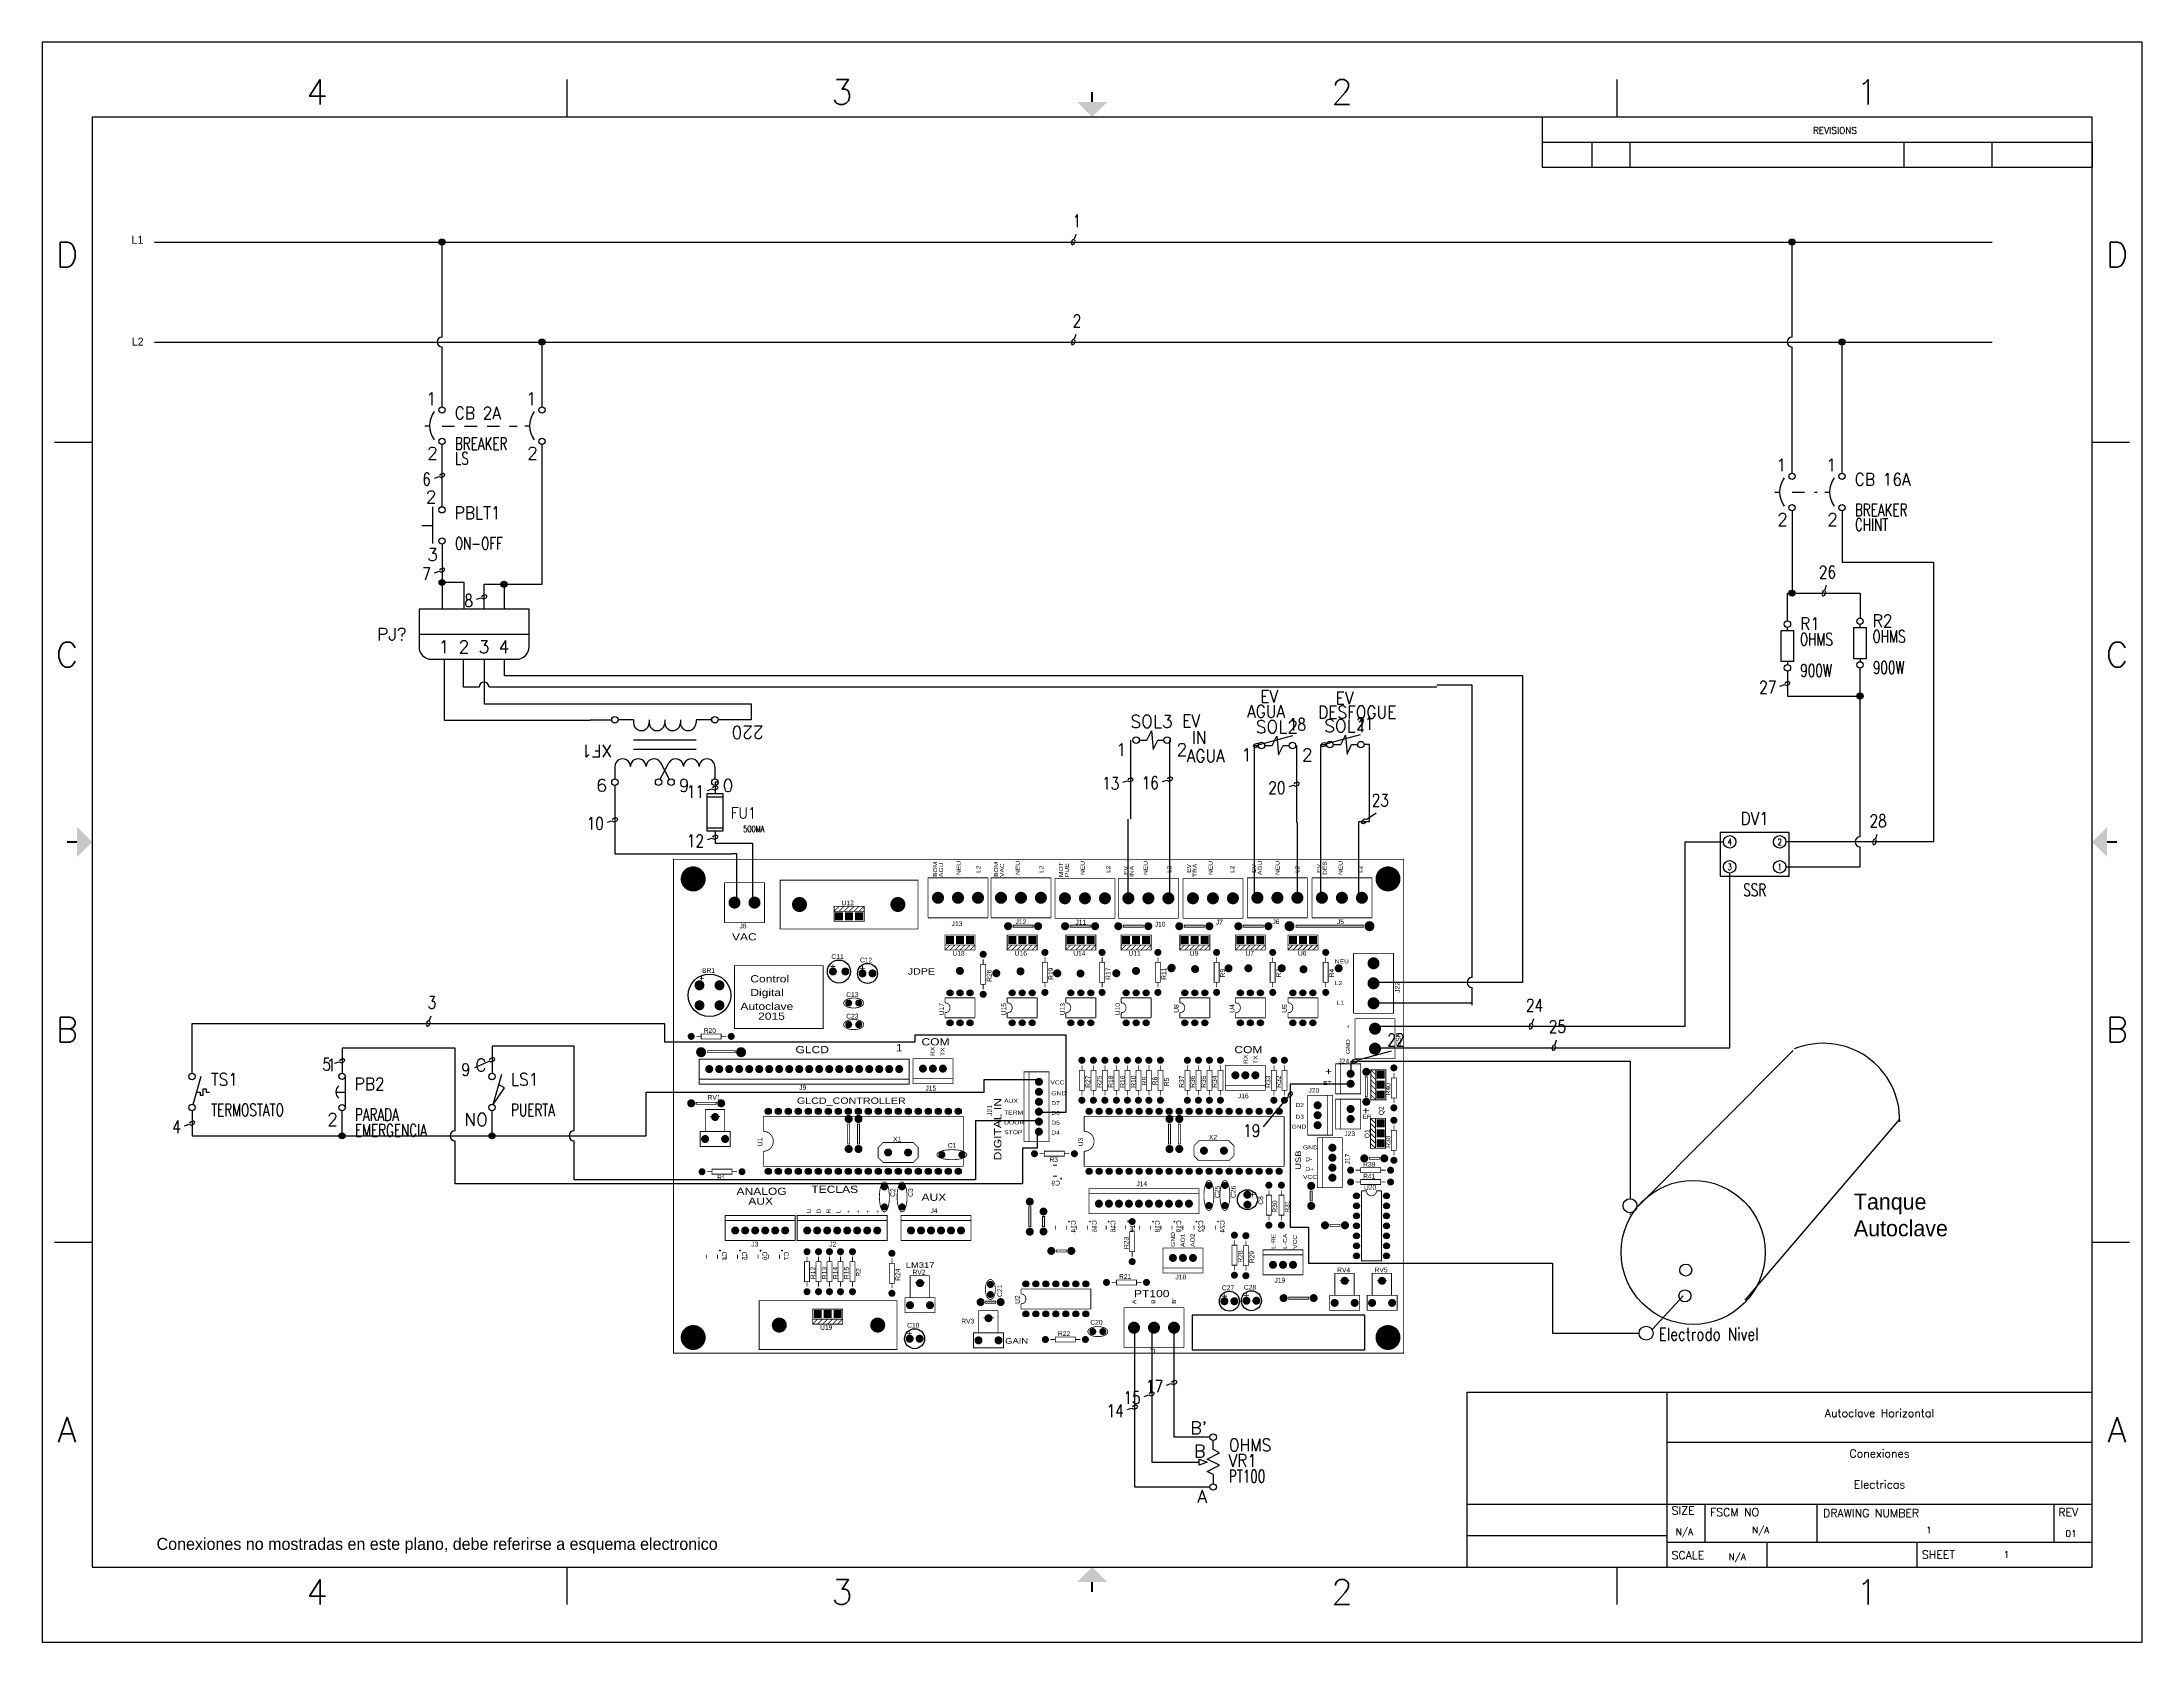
# Model space of a CAD drawing. Header units: inches. Extents: x 0 to 21, y 0 to 16.
import ezdxf
from ezdxf.enums import TextEntityAlignment as Align

# ---------------------------------------------------------------- set-up
doc = ezdxf.new("R2010")
doc.units = ezdxf.units.IN
doc.header["$MEASUREMENT"] = 0
doc.linetypes.add('HIDDEN2', pattern=[0.1875, 0.125, -0.0625])
for name, color, linetype in [('12632256', 7, 'Continuous'), ('BLK_12AWG', 7, 'Continuous'), ('BLK_18AWG', 7, 'Continuous'), ('DESC', 1, 'Continuous'), ('LINK', 9, 'HIDDEN2'), ('MISC', 250, 'Continuous'), ('SYMS', 7, 'Continuous'), ('TAGS', 250, 'Continuous'), ('TB_LABELS', 1, 'Continuous'), ('TERMS', 250, 'Continuous'), ('Title Block', 7, 'Continuous'), ('Viewport', 7, 'Continuous'), ('WIRENO', 250, 'Continuous')]:
    doc.layers.add(name, color=color, linetype=linetype)
doc.styles.add('Roman', font='romans')
doc.styles.add('WD', font='romans.shx')

# ---------------------------------------------------------------- blocks, each defined once
blk = doc.blocks.new('ANSI_border_C')
for p, q in [((20.5, 0.75), (20.5, 2.5)), ((14.25, 0.75), (20.5, 0.75))]:
    blk.add_line(p, q)
at = {"layer": 'Title Block'}
for p, q in [((0, 16), (0, 0)), ((21, 16), (0, 16)), ((21, 0), (21, 16)), ((5.25, 15.25), (5.25, 15.625)), ((15.75, 15.25), (15.75, 15.625)), ((0.5, 15.25), (0.5, 0.75)), ((20.5, 15.25), (0.5, 15.25)), ((15, 15.25), (15, 15)), ((20.5, 0.75), (20.5, 15.25)), ((15, 15), (20.5, 15)), ((0.125, 12), (0.5, 12)), ((20.5, 12), (20.875, 12)), ((0.125, 4), (0.5, 4)), ((20.5, 4), (20.875, 4)), ((0.5, 0.75), (20.5, 0.75)), ((5.25, 0.375), (5.25, 0.75)), ((15.75, 0.375), (15.75, 0.75)), ((0, 0), (21, 0))]:
    blk.add_line(p, q, dxfattribs=at)
at = {"layer": 'Title Block', "const_width": 0.02}
for points in [[(10.5, 15.5), (10.5, 15.4)], [(0.25, 8), (0.35, 8)], [(20.75, 8), (20.65, 8)], [(10.5, 0.5), (10.5, 0.6)]]:
    blk.add_lwpolyline(points, dxfattribs=at)
at = {"layer": 'Title Block'}
for points in [[(10.35, 15.4), (10.65, 15.4), (10.5, 15.25)], [(0.35, 7.85), (0.35, 8.15), (0.5, 8)], [(20.65, 7.85), (20.65, 8.15), (20.5, 8)], [(10.35, 0.6), (10.65, 0.6), (10.5, 0.75)]]:
    blk.add_solid(points, dxfattribs=at)
at = {"layer": 'Title Block', "style": 'Roman'}
for s, p in [('4', (2.75, 15.5)), ('3', (8, 15.5)), ('2', (13, 15.5)), ('1', (18.25, 15.5)), ('D', (0.25, 13.875)), ('D', (20.75, 13.875)), ('C', (0.25, 9.875)), ('C', (20.75, 9.875)), ('B', (0.25, 6.125)), ('B', (20.75, 6.125)), ('A', (0.25, 2.125)), ('A', (20.75, 2.125)), ('4', (2.75, 0.5)), ('3', (8, 0.5)), ('2', (13, 0.5)), ('1', (18.25, 0.5))]:
    blk.add_text(s, height=0.25, dxfattribs=at).set_placement(p, align=Align.MIDDLE_CENTER)
blk.add_text('REVISIONS', height=0.065, dxfattribs=at).set_placement((17.71, 15.083))
blk = doc.blocks.new('ANSI_REVblock_C')
blk.add_line((0, 0), (0, -0.25))
at = {"layer": 'Title Block'}
for p, q in [((-5.5, 0), (0, 0)), ((-5.5, 0), (-5.5, -0.25)), ((-5, -0.25), (-5, 0)), ((-4.62, -0.25), (-4.62, 0)), ((-1.88, -0.25), (-1.88, 0)), ((-1, -0.25), (-1, 0)), ((-5.5, -0.25), (0, -0.25))]:
    blk.add_line(p, q, dxfattribs=at)
at = {"style": 'WD'}
for tag, p in [('ZONE', (-5.391, -0.16)), ('REV', (-4.92, -0.16)), ('DESCRIPTION', (-3.618, -0.16)), ('DATE', (-1.552, -0.16)), ('APPROVED', (-0.759, -0.16))]:
    blk.add_attdef(tag, p, '', height=0.065, dxfattribs=at)
at = {"style": 'WD', "flags": 1}
blk.add_attdef('WD_TB', (-4.505, -0.154), '', height=0.03, dxfattribs=at)
blk = doc.blocks.new('ANSI_tblock_desc_C')
for p, q in [((0, 0), (0, 1.75)), ((-6.25, 0), (0, 0))]:
    blk.add_line(p, q)
at = {"layer": 'Title Block'}
for p, q in [((-6.25, 1.75), (0, 1.75)), ((-6.25, 0), (-6.25, 1.75)), ((-4.25, 0), (-4.25, 1.75)), ((-4.25, 1.25), (0, 1.25)), ((-6.25, 0.63), (0, 0.63)), ((-3.87, 0.25), (-3.87, 0.63)), ((-2.75, 0.25), (-2.75, 0.63)), ((-0.38, 0.25), (-0.38, 0.63)), ((-6.25, 0.315), (-4.25, 0.315)), ((-4.25, 0.25), (0, 0.25)), ((-3.25, 0), (-3.25, 0.25)), ((-1.75, 0), (-1.75, 0.25))]:
    blk.add_line(p, q, dxfattribs=at)
at = {"color": 0, "style": 'Roman', "flags": 8}
for tag, p in [('FNAME', (-20.636, 6.819)), ('REVDATE', (-20.636, 4.106)), ('USER', (-20.636, 1.477))]:
    blk.add_attdef(tag, p, '', height=0.15, rotation=90, dxfattribs=at)
at = {"style": 'WD'}
for tag, p in [('PROJDESC', (-2.125, 1.5)), ('TITLE1', (-2.125, 1.095)), ('TITLE2', (-2.125, 0.785))]:
    blk.add_attdef(tag, text='', height=0.08, dxfattribs=at).set_placement(p, align=Align.CENTER)
at = {"style": 'WD', "flags": 1}
blk.add_attdef('WD_TB', (-5.57, 0.177), '', height=0.086, dxfattribs=at)
at = {"style": 'WD'}
for tag, p in [('SIZE', (-4.162, 0.32)), ('FSCM_NO', (-3.4, 0.337)), ('DWG_NO', (-1.659, 0.337)), ('REV', (-0.265, 0.303)), ('SCALE', (-3.634, 0.069)), ('SHEET', (-0.883, 0.092))]:
    blk.add_attdef(tag, p, '', height=0.065, dxfattribs=at)
at = {"layer": 'TB_LABELS', "style": 'WD'}
for s, p in [('SIZE', (-4.204, 0.604)), ('FSCM NO', (-3.819, 0.588)), ('DRAWING NUMBER', (-2.689, 0.579)), ('REV', (-0.336, 0.588)), ('SCALE', (-4.204, 0.158)), ('SHEET', (-1.701, 0.164))]:
    blk.add_text(s, height=0.08, dxfattribs=at).set_placement(p, align=Align.TOP_LEFT)
blk = doc.blocks.new('EPAD')
at = {"const_width": 0.5}
blk.add_lwpolyline([(-0.25, 0, 1), (0.25, 0, 1)], format="xyb", close=True, dxfattribs=at)
blk = doc.blocks.new('RPAD')
blk.add_trace([(-0.5, -0.5), (-0.5, 0.5), (0.5, -0.5), (0.5, 0.5)])
blk = doc.blocks.new('TarjetaAutoclave')
for points, const_width in [([(3.004, 5.004), (10.306, 5.004), (10.306, 9.943), (3.004, 9.943), (3.004, 5.004)], 0.008), ([(3.514, 9.31), (3.514, 9.71)], 0.008), ([(3.914, 9.71), (3.514, 9.71)], 0.008), ([(3.914, 9.31), (3.914, 9.71)], 0.008), ([(4.071, 9.247), (5.449, 9.247), (5.449, 9.735), (4.071, 9.735), (4.071, 9.247)], 0.008), ([(5.549, 9.758), (5.549, 9.358)], 0.008), ([(6.149, 9.758), (5.549, 9.758)], 0.008), ([(6.149, 9.758), (6.149, 9.358)], 0.008), ([(6.179, 9.758), (6.179, 9.358)], 0.008), ([(6.778, 9.758), (6.179, 9.758)], 0.008), ([(6.778, 9.758), (6.778, 9.358)], 0.008), ([(6.818, 9.753), (6.818, 9.353)], 0.008), ([(7.418, 9.753), (6.818, 9.753)], 0.008), ([(7.418, 9.753), (7.418, 9.353)], 0.008), ([(7.453, 9.753), (7.453, 9.353)], 0.008), ([(8.053, 9.753), (7.453, 9.753)], 0.008), ([(8.053, 9.753), (8.053, 9.353)], 0.008), ([(8.098, 9.753), (8.098, 9.353)], 0.008), ([(8.698, 9.753), (8.098, 9.753)], 0.008), ([(8.698, 9.753), (8.698, 9.353)], 0.008), ([(8.743, 9.758), (8.743, 9.358)], 0.008), ([(9.343, 9.758), (8.743, 9.758)], 0.008), ([(9.343, 9.758), (9.343, 9.358)], 0.008), ([(9.388, 9.758), (9.388, 9.358)], 0.008), ([(9.988, 9.758), (9.388, 9.758)], 0.008), ([(9.988, 9.758), (9.988, 9.358)], 0.008), ([(4.61, 9.423), (4.61, 9.473), (4.91, 9.473), (4.91, 9.423)], 0.008), ([(4.61, 9.423), (4.66, 9.473)], 0.008), ([(4.66, 9.423), (4.71, 9.473)], 0.008), ([(4.71, 9.423), (4.76, 9.473)], 0.008), ([(4.76, 9.423), (4.81, 9.473)], 0.008), ([(4.81, 9.423), (4.86, 9.473)], 0.008), ([(4.86, 9.423), (4.91, 9.473)], 0.008), ([(3.914, 9.31), (3.514, 9.31)], 0.008), ([(4.61, 9.323), (4.91, 9.323), (4.91, 9.423), (4.61, 9.423), (4.61, 9.323)], 0.008), ([(5.549, 9.358), (6.149, 9.358)], 0.008), ([(6.179, 9.358), (6.778, 9.358)], 0.008), ([(6.4, 9.264), (6.6, 9.264), (6.6, 9.284), (6.4, 9.284), (6.4, 9.264)], 0.008), ([(6.818, 9.353), (7.418, 9.353)], 0.008), ([(6.97, 9.264), (7.17, 9.264), (7.17, 9.284), (6.97, 9.284), (6.97, 9.264)], 0.008), ([(7.453, 9.353), (8.053, 9.353)], 0.008), ([(7.502, 9.264), (7.702, 9.264), (7.702, 9.284), (7.502, 9.284), (7.502, 9.264)], 0.008), ([(8.098, 9.353), (8.698, 9.353)], 0.008), ([(8.112, 9.264), (8.312, 9.264), (8.312, 9.284), (8.112, 9.284), (8.112, 9.264)], 0.008), ([(8.703, 9.264), (8.903, 9.264), (8.903, 9.284), (8.703, 9.284), (8.703, 9.264)], 0.008), ([(8.743, 9.358), (9.343, 9.358)], 0.008), ([(9.229, 9.264), (9.903, 9.264), (9.903, 9.284), (9.229, 9.284), (9.229, 9.264)], 0.008), ([(9.388, 9.358), (9.988, 9.358)], 0.008), ([(5.719, 9.087), (6.019, 9.087), (6.019, 9.187), (5.719, 9.187), (5.719, 9.087)], 0.008), ([(6.019, 9.087), (6.019, 9.037), (5.719, 9.037), (5.719, 9.087)], 0.008), ([(5.769, 9.087), (5.719, 9.037)], 0.008), ([(5.819, 9.087), (5.769, 9.037)], 0.008), ([(5.869, 9.087), (5.819, 9.037)], 0.008), ([(5.919, 9.087), (5.869, 9.037)], 0.008), ([(5.969, 9.087), (5.919, 9.037)], 0.008), ([(6.019, 9.087), (5.969, 9.037)], 0.008), ([(6.341, 9.087), (6.641, 9.087), (6.641, 9.187), (6.341, 9.187), (6.341, 9.087)], 0.008), ([(6.641, 9.087), (6.641, 9.037), (6.341, 9.037), (6.341, 9.087)], 0.008), ([(6.391, 9.087), (6.341, 9.037)], 0.008), ([(6.441, 9.087), (6.391, 9.037)], 0.008), ([(6.491, 9.087), (6.441, 9.037)], 0.008), ([(6.541, 9.087), (6.491, 9.037)], 0.008), ([(6.591, 9.087), (6.541, 9.037)], 0.008), ([(6.641, 9.087), (6.591, 9.037)], 0.008), ([(6.927, 9.087), (7.227, 9.087), (7.227, 9.187), (6.927, 9.187), (6.927, 9.087)], 0.008), ([(7.227, 9.087), (7.227, 9.037), (6.927, 9.037), (6.927, 9.087)], 0.008), ([(6.977, 9.087), (6.927, 9.037)], 0.008), ([(7.027, 9.087), (6.977, 9.037)], 0.008), ([(7.077, 9.087), (7.027, 9.037)], 0.008), ([(7.127, 9.087), (7.077, 9.037)], 0.008), ([(7.177, 9.087), (7.127, 9.037)], 0.008), ([(7.227, 9.087), (7.177, 9.037)], 0.008), ([(7.48, 9.087), (7.78, 9.087), (7.78, 9.187), (7.48, 9.187), (7.48, 9.087)], 0.008), ([(7.78, 9.087), (7.78, 9.037), (7.48, 9.037), (7.48, 9.087)], 0.008), ([(7.53, 9.087), (7.48, 9.037)], 0.008), ([(7.58, 9.087), (7.53, 9.037)], 0.008), ([(7.63, 9.087), (7.58, 9.037)], 0.008), ([(7.68, 9.087), (7.63, 9.037)], 0.008), ([(7.73, 9.087), (7.68, 9.037)], 0.008), ([(7.78, 9.087), (7.73, 9.037)], 0.008), ([(8.067, 9.087), (8.367, 9.087), (8.367, 9.187), (8.067, 9.187), (8.067, 9.087)], 0.008), ([(8.367, 9.087), (8.367, 9.037), (8.067, 9.037), (8.067, 9.087)], 0.008), ([(8.117, 9.087), (8.067, 9.037)], 0.008), ([(8.167, 9.087), (8.117, 9.037)], 0.008), ([(8.217, 9.087), (8.167, 9.037)], 0.008), ([(8.267, 9.087), (8.217, 9.037)], 0.008), ([(8.317, 9.087), (8.267, 9.037)], 0.008), ([(8.367, 9.087), (8.317, 9.037)], 0.008), ([(8.623, 9.087), (8.923, 9.087), (8.923, 9.187), (8.623, 9.187), (8.623, 9.087)], 0.008), ([(8.923, 9.087), (8.923, 9.037), (8.623, 9.037), (8.623, 9.087)], 0.008), ([(8.673, 9.087), (8.623, 9.037)], 0.008), ([(8.723, 9.087), (8.673, 9.037)], 0.008), ([(8.773, 9.087), (8.723, 9.037)], 0.008), ([(8.823, 9.087), (8.773, 9.037)], 0.008), ([(8.873, 9.087), (8.823, 9.037)], 0.008), ([(8.923, 9.087), (8.873, 9.037)], 0.008), ([(9.148, 9.087), (9.448, 9.087), (9.448, 9.187), (9.148, 9.187), (9.148, 9.087)], 0.008), ([(9.448, 9.087), (9.448, 9.037), (9.148, 9.037), (9.148, 9.087)], 0.008), ([(9.198, 9.087), (9.148, 9.037)], 0.008), ([(9.248, 9.087), (9.198, 9.037)], 0.008), ([(9.298, 9.087), (9.248, 9.037)], 0.008), ([(9.348, 9.087), (9.298, 9.037)], 0.008), ([(9.398, 9.087), (9.348, 9.037)], 0.008), ([(9.448, 9.087), (9.398, 9.037)], 0.008), ([(3.614, 8.251), (4.5, 8.251), (4.5, 8.88), (3.614, 8.88), (3.614, 8.251)], 0.008), ([(4.573, 8.871), (4.623, 8.871)], 0.008), ([(4.598, 8.896), (4.598, 8.846)], 0.008), ([(4.869, 8.852), (4.919, 8.852)], 0.008), ([(4.894, 8.877), (4.894, 8.827)], 0.008), ([(6.076, 8.693), (6.126, 8.693), (6.126, 8.893), (6.076, 8.893), (6.076, 8.693)], 0.008), ([(6.101, 8.943), (6.101, 8.893)], 0.008), ([(6.693, 8.712), (6.743, 8.712), (6.743, 8.912), (6.693, 8.912), (6.693, 8.712)], 0.008), ([(6.718, 8.962), (6.718, 8.912)], 0.008), ([(7.265, 8.712), (7.315, 8.712), (7.315, 8.912), (7.265, 8.912), (7.265, 8.712)], 0.008), ([(7.29, 8.962), (7.29, 8.912)], 0.008), ([(7.823, 8.712), (7.873, 8.712), (7.873, 8.912), (7.823, 8.912), (7.823, 8.712)], 0.008), ([(7.848, 8.962), (7.848, 8.912)], 0.008), ([(7.983, 8.853), (7.983, 8.855), (7.986, 8.858)], 0.025), ([(8.41, 8.712), (8.46, 8.712), (8.46, 8.912), (8.41, 8.912), (8.41, 8.712)], 0.008), ([(8.435, 8.962), (8.435, 8.912)], 0.008), ([(8.971, 8.712), (9.021, 8.712), (9.021, 8.912), (8.971, 8.912), (8.971, 8.712)], 0.008), ([(8.996, 8.962), (8.996, 8.912)], 0.008), ([(9.501, 8.712), (9.551, 8.712), (9.551, 8.912), (9.501, 8.912), (9.501, 8.712)], 0.008), ([(9.526, 8.962), (9.526, 8.912)], 0.008), ([(9.804, 9.003), (10.204, 9.003)], 0.008), ([(9.804, 9.003), (9.804, 8.403)], 0.008), ([(10.204, 8.403), (10.204, 9.003)], 0.008), ([(3.264, 8.753), (3.304, 8.753)], 0.008), ([(3.284, 8.773), (3.284, 8.733)], 0.008), ([(6.101, 8.693), (6.101, 8.643)], 0.008), ([(6.718, 8.712), (6.718, 8.662)], 0.008), ([(7.29, 8.712), (7.29, 8.662)], 0.008), ([(7.848, 8.712), (7.848, 8.662)], 0.008), ([(8.435, 8.712), (8.435, 8.662)], 0.008), ([(8.996, 8.712), (8.996, 8.662)], 0.008), ([(9.526, 8.712), (9.526, 8.662)], 0.008), ([(4.706, 8.506), (4.708, 8.516), (4.714, 8.526), (4.723, 8.534), (4.735, 8.542), (4.75, 8.548), (4.767, 8.552), (4.786, 8.555), (4.806, 8.556)], 0.008), ([(4.706, 8.506), (4.708, 8.496), (4.714, 8.486), (4.723, 8.478), (4.735, 8.47), (4.75, 8.464), (4.767, 8.46), (4.786, 8.457), (4.806, 8.456)], 0.008), ([(4.906, 8.506), (4.904, 8.516), (4.898, 8.526), (4.889, 8.534), (4.877, 8.542), (4.862, 8.548), (4.845, 8.552), (4.826, 8.555), (4.806, 8.556)], 0.008), ([(4.906, 8.506), (4.904, 8.496), (4.898, 8.486), (4.889, 8.478), (4.877, 8.47), (4.862, 8.464), (4.845, 8.46), (4.826, 8.457), (4.806, 8.456)], 0.008), ([(5.719, 8.508), (5.719, 8.558)], 0.008), ([(5.719, 8.558), (6.019, 8.558)], 0.008), ([(5.769, 8.458), (5.768, 8.468), (5.765, 8.478), (5.761, 8.486), (5.755, 8.494), (5.748, 8.5), (5.739, 8.504), (5.729, 8.507), (5.719, 8.508)], 0.008), ([(5.769, 8.458), (5.768, 8.448), (5.765, 8.438), (5.761, 8.429), (5.755, 8.422), (5.748, 8.416), (5.739, 8.412), (5.729, 8.409), (5.719, 8.408)], 0.008), ([(5.719, 8.358), (5.719, 8.408)], 0.008), ([(6.019, 8.358), (6.019, 8.558)], 0.008), ([(6.341, 8.508), (6.341, 8.558)], 0.008), ([(6.341, 8.558), (6.641, 8.558)], 0.008), ([(6.391, 8.458), (6.39, 8.468), (6.387, 8.478), (6.383, 8.486), (6.377, 8.494), (6.37, 8.5), (6.361, 8.504), (6.351, 8.507), (6.341, 8.508)], 0.008), ([(6.391, 8.458), (6.39, 8.448), (6.387, 8.438), (6.383, 8.429), (6.377, 8.422), (6.37, 8.416), (6.361, 8.412), (6.351, 8.409), (6.341, 8.408)], 0.008), ([(6.341, 8.358), (6.341, 8.408)], 0.008), ([(6.641, 8.358), (6.641, 8.558)], 0.008), ([(6.927, 8.508), (6.927, 8.558)], 0.008), ([(6.927, 8.558), (7.227, 8.558)], 0.008), ([(6.977, 8.458), (6.976, 8.468), (6.973, 8.478), (6.969, 8.486), (6.963, 8.494), (6.956, 8.5), (6.947, 8.504), (6.937, 8.507), (6.927, 8.508)], 0.008), ([(6.977, 8.458), (6.976, 8.448), (6.973, 8.438), (6.969, 8.429), (6.963, 8.422), (6.956, 8.416), (6.947, 8.412), (6.937, 8.409), (6.927, 8.408)], 0.008), ([(6.927, 8.358), (6.927, 8.408)], 0.008), ([(7.227, 8.358), (7.227, 8.558)], 0.008), ([(7.48, 8.508), (7.48, 8.558)], 0.008), ([(7.48, 8.558), (7.78, 8.558)], 0.008), ([(7.53, 8.458), (7.529, 8.468), (7.526, 8.478), (7.522, 8.486), (7.516, 8.494), (7.509, 8.5), (7.5, 8.504), (7.49, 8.507), (7.48, 8.508)], 0.008), ([(7.53, 8.458), (7.529, 8.448), (7.526, 8.438), (7.522, 8.429), (7.516, 8.422), (7.509, 8.416), (7.5, 8.412), (7.49, 8.409), (7.48, 8.408)], 0.008), ([(7.48, 8.358), (7.48, 8.408)], 0.008), ([(7.78, 8.358), (7.78, 8.558)], 0.008), ([(8.067, 8.508), (8.067, 8.558)], 0.008), ([(8.067, 8.558), (8.367, 8.558)], 0.008), ([(8.117, 8.458), (8.116, 8.468), (8.113, 8.478), (8.109, 8.486), (8.103, 8.494), (8.096, 8.5), (8.087, 8.504), (8.077, 8.507), (8.067, 8.508)], 0.008), ([(8.117, 8.458), (8.116, 8.448), (8.113, 8.438), (8.109, 8.429), (8.103, 8.422), (8.096, 8.416), (8.087, 8.412), (8.077, 8.409), (8.067, 8.408)], 0.008), ([(8.067, 8.358), (8.067, 8.408)], 0.008), ([(8.367, 8.358), (8.367, 8.558)], 0.008), ([(8.623, 8.508), (8.623, 8.558)], 0.008), ([(8.623, 8.558), (8.923, 8.558)], 0.008), ([(8.673, 8.458), (8.672, 8.468), (8.669, 8.478), (8.665, 8.486), (8.659, 8.494), (8.652, 8.5), (8.643, 8.504), (8.633, 8.507), (8.623, 8.508)], 0.008), ([(8.673, 8.458), (8.672, 8.448), (8.669, 8.438), (8.665, 8.429), (8.659, 8.422), (8.652, 8.416), (8.643, 8.412), (8.633, 8.409), (8.623, 8.408)], 0.008), ([(8.623, 8.358), (8.623, 8.408)], 0.008), ([(8.923, 8.358), (8.923, 8.558)], 0.008), ([(9.148, 8.508), (9.148, 8.558)], 0.008), ([(9.148, 8.558), (9.448, 8.558)], 0.008), ([(9.198, 8.458), (9.197, 8.468), (9.194, 8.478), (9.19, 8.486), (9.184, 8.494), (9.177, 8.5), (9.168, 8.504), (9.158, 8.507), (9.148, 8.508)], 0.008), ([(9.198, 8.458), (9.197, 8.448), (9.194, 8.438), (9.19, 8.429), (9.184, 8.422), (9.177, 8.416), (9.168, 8.412), (9.158, 8.409), (9.148, 8.408)], 0.008), ([(9.148, 8.358), (9.148, 8.408)], 0.008), ([(9.448, 8.358), (9.448, 8.558)], 0.008), ([(9.804, 8.403), (10.204, 8.403)], 0.008), ([(3.281, 8.147), (3.481, 8.147), (3.481, 8.197), (3.281, 8.197), (3.281, 8.147)], 0.008), ([(4.706, 8.29), (4.708, 8.3), (4.714, 8.31), (4.723, 8.318), (4.735, 8.326), (4.75, 8.332), (4.767, 8.336), (4.786, 8.339), (4.806, 8.34)], 0.008), ([(4.706, 8.29), (4.708, 8.28), (4.714, 8.27), (4.723, 8.262), (4.735, 8.254), (4.75, 8.248), (4.767, 8.244), (4.786, 8.241), (4.806, 8.24)], 0.008), ([(4.906, 8.29), (4.904, 8.3), (4.898, 8.31), (4.889, 8.318), (4.877, 8.326), (4.862, 8.332), (4.845, 8.336), (4.826, 8.339), (4.806, 8.34)], 0.008), ([(4.906, 8.29), (4.904, 8.28), (4.898, 8.27), (4.889, 8.262), (4.877, 8.254), (4.862, 8.248), (4.845, 8.244), (4.826, 8.241), (4.806, 8.24)], 0.008), ([(5.719, 8.358), (6.019, 8.358)], 0.008), ([(6.341, 8.358), (6.641, 8.358)], 0.008), ([(6.927, 8.358), (7.227, 8.358)], 0.008), ([(7.48, 8.358), (7.78, 8.358)], 0.008), ([(8.067, 8.358), (8.367, 8.358)], 0.008), ([(8.623, 8.358), (8.923, 8.358)], 0.008), ([(9.148, 8.358), (9.448, 8.358)], 0.008), ([(10.219, 8.349), (9.819, 8.349)], 0.008), ([(9.819, 8.349), (9.819, 7.949)], 0.008), ([(10.219, 8.349), (10.219, 7.949)], 0.008), ([(3.231, 8.172), (3.281, 8.172)], 0.008), ([(3.345, 8.009), (3.62, 8.009), (3.62, 8.029), (3.345, 8.029), (3.345, 8.009)], 0.008), ([(3.481, 8.172), (3.531, 8.172)], 0.008), ([(3.261, 7.695), (5.361, 7.695), (5.361, 7.945), (3.261, 7.945), (3.261, 7.695)], 0.008), ([(5.398, 7.7), (5.798, 7.7), (5.798, 7.95), (5.398, 7.95), (5.398, 7.7)], 0.008), ([(6.509, 7.119), (6.758, 7.119), (6.758, 7.818), (6.509, 7.818), (6.509, 7.119)], 0.008), ([(6.559, 7.119), (6.559, 7.818)], 0.008), ([(7.063, 7.633), (7.113, 7.633), (7.113, 7.833), (7.063, 7.833), (7.063, 7.633)], 0.008), ([(7.088, 7.883), (7.088, 7.833)], 0.008), ([(7.178, 7.633), (7.228, 7.633), (7.228, 7.833), (7.178, 7.833), (7.178, 7.633)], 0.008), ([(7.203, 7.883), (7.203, 7.833)], 0.008), ([(7.293, 7.633), (7.343, 7.633), (7.343, 7.833), (7.293, 7.833), (7.293, 7.633)], 0.008), ([(7.318, 7.883), (7.318, 7.833)], 0.008), ([(7.408, 7.633), (7.458, 7.633), (7.458, 7.833), (7.408, 7.833), (7.408, 7.633)], 0.008), ([(7.433, 7.883), (7.433, 7.833)], 0.008), ([(7.518, 7.633), (7.568, 7.633), (7.568, 7.833), (7.518, 7.833), (7.518, 7.633)], 0.008), ([(7.543, 7.883), (7.543, 7.833)], 0.008), ([(7.628, 7.633), (7.678, 7.633), (7.678, 7.833), (7.628, 7.833), (7.628, 7.633)], 0.008), ([(7.653, 7.883), (7.653, 7.833)], 0.008), ([(7.733, 7.633), (7.783, 7.633), (7.783, 7.833), (7.733, 7.833), (7.733, 7.633)], 0.008), ([(7.758, 7.883), (7.758, 7.833)], 0.008), ([(7.848, 7.633), (7.898, 7.633), (7.898, 7.833), (7.848, 7.833), (7.848, 7.633)], 0.008), ([(7.873, 7.833), (7.873, 7.883)], 0.008), ([(8.118, 7.633), (8.168, 7.633), (8.168, 7.833), (8.118, 7.833), (8.118, 7.633)], 0.008), ([(8.143, 7.833), (8.143, 7.883)], 0.008), ([(8.228, 7.633), (8.278, 7.633), (8.278, 7.833), (8.228, 7.833), (8.228, 7.633)], 0.008), ([(8.253, 7.833), (8.253, 7.883)], 0.008), ([(8.338, 7.633), (8.388, 7.633), (8.388, 7.833), (8.338, 7.833), (8.338, 7.633)], 0.008), ([(8.363, 7.833), (8.363, 7.883)], 0.008), ([(8.448, 7.633), (8.498, 7.633), (8.498, 7.833), (8.448, 7.833), (8.448, 7.633)], 0.008), ([(8.473, 7.833), (8.473, 7.883)], 0.008), ([(8.523, 7.633), (8.923, 7.633), (8.923, 7.883), (8.523, 7.883), (8.523, 7.633)], 0.008), ([(8.983, 7.633), (9.033, 7.633), (9.033, 7.833), (8.983, 7.833), (8.983, 7.633)], 0.008), ([(9.008, 7.833), (9.008, 7.883)], 0.008), ([(9.088, 7.633), (9.138, 7.633), (9.138, 7.833), (9.088, 7.833), (9.088, 7.633)], 0.008), ([(9.113, 7.833), (9.113, 7.883)], 0.008), ([(9.625, 7.598), (9.875, 7.598), (9.875, 7.898), (9.625, 7.898), (9.625, 7.598)], 0.008), ([(9.675, 7.598), (9.675, 7.898)], 0.008), ([(10.219, 7.949), (9.819, 7.949)], 0.008), ([(9.922, 7.568), (9.942, 7.568), (9.942, 7.768), (9.922, 7.768), (9.922, 7.568)], 0.008), ([(10.027, 7.538), (10.127, 7.538), (10.127, 7.838), (10.027, 7.838), (10.027, 7.538), (9.977, 7.538), (9.977, 7.838), (10.027, 7.838)], 0.008), ([(10.027, 7.788), (9.977, 7.838)], 0.008), ([(10.027, 7.738), (9.977, 7.788)], 0.008), ([(10.208, 7.757), (10.208, 7.807)], 0.008), ([(5.361, 7.745), (3.261, 7.745)], 0.008), ([(5.798, 7.75), (5.398, 7.75)], 0.008), ([(7.088, 7.633), (7.088, 7.583)], 0.008), ([(7.203, 7.633), (7.203, 7.583)], 0.008), ([(7.318, 7.633), (7.318, 7.583)], 0.008), ([(7.433, 7.633), (7.433, 7.583)], 0.008), ([(7.543, 7.633), (7.543, 7.583)], 0.008), ([(7.653, 7.633), (7.653, 7.583)], 0.008), ([(7.758, 7.633), (7.758, 7.583)], 0.008), ([(7.873, 7.583), (7.873, 7.633)], 0.008), ([(8.143, 7.583), (8.143, 7.633)], 0.008), ([(8.253, 7.583), (8.253, 7.633)], 0.008), ([(8.363, 7.583), (8.363, 7.633)], 0.008), ([(8.473, 7.583), (8.473, 7.633)], 0.008), ([(8.923, 7.683), (8.523, 7.683)], 0.008), ([(9.008, 7.583), (9.008, 7.633)], 0.008), ([(9.113, 7.583), (9.113, 7.633)], 0.008), ([(9.345, 7.184), (9.595, 7.184), (9.595, 7.583), (9.345, 7.583), (9.345, 7.184)], 0.008), ([(9.545, 7.583), (9.545, 7.184)], 0.008), ([(10.027, 7.688), (9.977, 7.738)], 0.008), ([(10.027, 7.638), (9.977, 7.688)], 0.008), ([(10.027, 7.588), (9.977, 7.638)], 0.008), ([(10.027, 7.538), (9.977, 7.588)], 0.008), ([(10.183, 7.557), (10.233, 7.557), (10.233, 7.757), (10.183, 7.757), (10.183, 7.557)], 0.008), ([(10.208, 7.507), (10.208, 7.557)], 0.008), ([(3.231, 7.493), (3.431, 7.493), (3.431, 7.513), (3.231, 7.513), (3.231, 7.493)], 0.008), ([(3.322, 7.221), (3.515, 7.221), (3.515, 7.441), (3.322, 7.441), (3.322, 7.221)], 0.008), ([(3.37, 7.371), (3.47, 7.371)], 0.008), ([(3.902, 7.223), (3.902, 7.373)], 0.008), ([(3.902, 7.373), (5.902, 7.373)], 0.008), ([(5.902, 7.373), (5.902, 6.873)], 0.008), ([(7.11, 7.223), (7.11, 7.373)], 0.008), ([(7.11, 7.373), (9.11, 7.373)], 0.008), ([(9.11, 7.373), (9.11, 6.873)], 0.008), ([(9.625, 7.246), (9.875, 7.246), (9.875, 7.545), (9.625, 7.545), (9.625, 7.246)], 0.008), ([(9.675, 7.246), (9.675, 7.545)], 0.008), ([(10.024, 7.053), (10.124, 7.053), (10.124, 7.353), (10.024, 7.353), (10.024, 7.053), (9.974, 7.053), (9.974, 7.353), (10.024, 7.353)], 0.008), ([(10.024, 7.303), (9.974, 7.353)], 0.008), ([(3.27, 7.071), (3.57, 7.071), (3.57, 7.221), (3.27, 7.221), (3.27, 7.071)], 0.008), ([(4.002, 7.123), (4, 7.143), (3.994, 7.162), (3.985, 7.179), (3.973, 7.194), (3.958, 7.206), (3.941, 7.215), (3.922, 7.221), (3.902, 7.223)], 0.008), ([(4.746, 7.096), (4.766, 7.096), (4.766, 7.296), (4.746, 7.296), (4.746, 7.096)], 0.008), ([(4.844, 7.096), (4.864, 7.096), (4.864, 7.296), (4.844, 7.296), (4.844, 7.096)], 0.008), ([(7.21, 7.123), (7.208, 7.143), (7.202, 7.162), (7.193, 7.179), (7.181, 7.194), (7.166, 7.206), (7.149, 7.215), (7.13, 7.221), (7.11, 7.223)], 0.008), ([(7.954, 7.096), (7.974, 7.096), (7.974, 7.296), (7.954, 7.296), (7.954, 7.096)], 0.008), ([(8.052, 7.096), (8.072, 7.096), (8.072, 7.296), (8.052, 7.296), (8.052, 7.096)], 0.008), ([(9.443, 6.659), (9.693, 6.659), (9.693, 7.159), (9.443, 7.159), (9.443, 6.659)], 0.008), ([(9.493, 6.659), (9.493, 7.159)], 0.008), ([(10.024, 7.253), (9.974, 7.303)], 0.008), ([(10.024, 7.203), (9.974, 7.253)], 0.008), ([(10.024, 7.153), (9.974, 7.203)], 0.008), ([(10.024, 7.103), (9.974, 7.153)], 0.008), ([(10.183, 7.033), (10.233, 7.033), (10.233, 7.233), (10.183, 7.233), (10.183, 7.033)], 0.008), ([(10.208, 7.233), (10.208, 7.283)], 0.008), ([(4.002, 7.123), (4, 7.102), (3.994, 7.083), (3.985, 7.066), (3.973, 7.052), (3.958, 7.04), (3.941, 7.031), (3.922, 7.025), (3.902, 7.023)], 0.008), ([(3.902, 6.873), (3.902, 7.023)], 0.008), ([(5.1, 7.111), (5.4, 7.111), (5.45, 7.061), (5.45, 6.961), (5.4, 6.911), (5.1, 6.911), (5.05, 6.961), (5.05, 7.061), (5.1, 7.111)], 0.008), ([(5.638, 6.989), (5.641, 6.999), (5.65, 7.009), (5.663, 7.017), (5.681, 7.024), (5.703, 7.031), (5.729, 7.035), (5.757, 7.038), (5.788, 7.039)], 0.008), ([(5.638, 6.989), (5.641, 6.979), (5.65, 6.969), (5.663, 6.961), (5.681, 6.954), (5.703, 6.947), (5.729, 6.943), (5.757, 6.94), (5.788, 6.939)], 0.008), ([(5.938, 6.989), (5.935, 6.999), (5.927, 7.009), (5.913, 7.017), (5.895, 7.024), (5.873, 7.031), (5.847, 7.035), (5.819, 7.038), (5.788, 7.039)], 0.008), ([(5.938, 6.989), (5.935, 6.979), (5.927, 6.969), (5.913, 6.961), (5.895, 6.954), (5.873, 6.947), (5.847, 6.943), (5.819, 6.94), (5.788, 6.939)], 0.008), ([(6.713, 6.999), (6.663, 6.999)], 0.008), ([(6.713, 6.974), (6.913, 6.974), (6.913, 7.024), (6.713, 7.024), (6.713, 6.974)], 0.008), ([(6.963, 6.999), (6.913, 6.999)], 0.008), ([(7.21, 7.123), (7.208, 7.102), (7.202, 7.083), (7.193, 7.066), (7.181, 7.052), (7.166, 7.04), (7.149, 7.031), (7.13, 7.025), (7.11, 7.023)], 0.008), ([(7.11, 6.873), (7.11, 7.023)], 0.008), ([(8.258, 7.129), (8.558, 7.129), (8.608, 7.079), (8.608, 6.979), (8.558, 6.929), (8.258, 6.929), (8.208, 6.979), (8.208, 7.079), (8.258, 7.129)], 0.008), ([(9.962, 6.942), (10.062, 6.942), (10.062, 6.962), (9.962, 6.962), (9.962, 6.942)], 0.008), ([(10.024, 7.053), (9.974, 7.103)], 0.008), ([(10.208, 6.983), (10.208, 7.033)], 0.008), ([(3.389, 6.819), (3.339, 6.819)], 0.008), ([(3.389, 6.794), (3.589, 6.794), (3.589, 6.844), (3.389, 6.844), (3.389, 6.794)], 0.008), ([(3.639, 6.819), (3.589, 6.819)], 0.008), ([(3.902, 6.873), (5.902, 6.873)], 0.008), ([(5.113, 6.717), (5.103, 6.714), (5.093, 6.706), (5.085, 6.692), (5.077, 6.674), (5.071, 6.652), (5.067, 6.626), (5.064, 6.598), (5.063, 6.567)], 0.008), ([(5.113, 6.717), (5.123, 6.714), (5.133, 6.706), (5.141, 6.692), (5.149, 6.674), (5.155, 6.652), (5.159, 6.626), (5.162, 6.598), (5.163, 6.567)], 0.008), ([(5.29, 6.717), (5.28, 6.714), (5.27, 6.706), (5.262, 6.692), (5.255, 6.674), (5.249, 6.652), (5.244, 6.626), (5.241, 6.598), (5.24, 6.567)], 0.008), ([(5.29, 6.717), (5.3, 6.714), (5.31, 6.706), (5.318, 6.692), (5.325, 6.674), (5.331, 6.652), (5.336, 6.626), (5.339, 6.598), (5.34, 6.567)], 0.008), ([(6.8, 6.885), (6.839, 6.885)], 0.008), ([(6.8, 6.774), (6.838, 6.774)], 0.008), ([(6.87, 6.749), (6.89, 6.749)], 0.008), ([(6.88, 6.759), (6.88, 6.739)], 0.008), ([(7.11, 6.873), (9.11, 6.873)], 0.008), ([(8.358, 6.731), (8.348, 6.728), (8.338, 6.72), (8.33, 6.706), (8.323, 6.688), (8.317, 6.666), (8.312, 6.64), (8.309, 6.612), (8.308, 6.581)], 0.008), ([(8.358, 6.731), (8.368, 6.728), (8.378, 6.72), (8.386, 6.706), (8.393, 6.688), (8.399, 6.666), (8.404, 6.64), (8.407, 6.612), (8.408, 6.581)], 0.008), ([(8.518, 6.731), (8.508, 6.728), (8.498, 6.72), (8.49, 6.706), (8.483, 6.688), (8.477, 6.666), (8.472, 6.64), (8.469, 6.612), (8.468, 6.581)], 0.008), ([(8.518, 6.731), (8.528, 6.728), (8.538, 6.72), (8.546, 6.706), (8.553, 6.688), (8.559, 6.666), (8.564, 6.64), (8.567, 6.612), (8.568, 6.581)], 0.008), ([(9.825, 6.834), (9.875, 6.834)], 0.008), ([(9.875, 6.809), (10.075, 6.809), (10.075, 6.859), (9.875, 6.859), (9.875, 6.809)], 0.008), ([(9.875, 6.691), (10.075, 6.691), (10.075, 6.741), (9.875, 6.741), (9.875, 6.691)], 0.008), ([(10.075, 6.834), (10.125, 6.834)], 0.008), ([(5.113, 6.417), (5.108, 6.418), (5.103, 6.42), (5.093, 6.429), (5.085, 6.442), (5.077, 6.46), (5.071, 6.483), (5.067, 6.508), (5.064, 6.536), (5.063, 6.567)], 0.008), ([(5.113, 6.417), (5.118, 6.418), (5.123, 6.42), (5.133, 6.429), (5.141, 6.442), (5.149, 6.46), (5.155, 6.483), (5.159, 6.508), (5.162, 6.536), (5.163, 6.567)], 0.008), ([(5.29, 6.417), (5.285, 6.418), (5.28, 6.42), (5.27, 6.429), (5.262, 6.442), (5.255, 6.46), (5.249, 6.483), (5.244, 6.508), (5.241, 6.536), (5.24, 6.567)], 0.008), ([(5.29, 6.417), (5.295, 6.418), (5.3, 6.42), (5.31, 6.429), (5.318, 6.442), (5.325, 6.46), (5.331, 6.483), (5.336, 6.508), (5.339, 6.536), (5.34, 6.567)], 0.008), ([(7.158, 6.399), (8.258, 6.399), (8.258, 6.649), (7.158, 6.649), (7.158, 6.399)], 0.008), ([(7.158, 6.599), (8.258, 6.599)], 0.008), ([(8.358, 6.431), (8.353, 6.432), (8.348, 6.434), (8.338, 6.443), (8.33, 6.456), (8.323, 6.474), (8.317, 6.497), (8.312, 6.522), (8.309, 6.55), (8.308, 6.581)], 0.008), ([(8.358, 6.431), (8.363, 6.432), (8.368, 6.434), (8.378, 6.443), (8.386, 6.456), (8.393, 6.474), (8.399, 6.497), (8.404, 6.522), (8.407, 6.55), (8.408, 6.581)], 0.008), ([(8.518, 6.431), (8.513, 6.432), (8.508, 6.434), (8.498, 6.443), (8.49, 6.456), (8.483, 6.474), (8.477, 6.497), (8.472, 6.522), (8.469, 6.55), (8.468, 6.581)], 0.008), ([(8.518, 6.431), (8.523, 6.432), (8.528, 6.434), (8.538, 6.443), (8.546, 6.456), (8.553, 6.474), (8.559, 6.497), (8.564, 6.522), (8.567, 6.55), (8.568, 6.581)], 0.008), ([(8.818, 6.589), (8.768, 6.589)], 0.008), ([(8.793, 6.614), (8.793, 6.564)], 0.008), ([(8.933, 6.384), (8.983, 6.384), (8.983, 6.584), (8.933, 6.584), (8.933, 6.384)], 0.008), ([(8.958, 6.634), (8.958, 6.584)], 0.008), ([(9.058, 6.384), (9.108, 6.384), (9.108, 6.584), (9.058, 6.584), (9.058, 6.384)], 0.008), ([(9.083, 6.634), (9.083, 6.584)], 0.008), ([(9.371, 6.527), (9.391, 6.527), (9.391, 6.627), (9.371, 6.627), (9.371, 6.527)], 0.008), ([(9.825, 6.716), (9.875, 6.716)], 0.008), ([(9.884, 6.628), (9.934, 6.628)], 0.008), ([(9.884, 6.628), (9.884, 5.928), (10.084, 5.928), (10.084, 6.628)], 0.008), ([(9.984, 6.578), (9.974, 6.579), (9.964, 6.582), (9.955, 6.586), (9.948, 6.592), (9.942, 6.599), (9.938, 6.608), (9.935, 6.618), (9.934, 6.628)], 0.008), ([(9.984, 6.578), (9.994, 6.579), (10.004, 6.582), (10.012, 6.586), (10.019, 6.592), (10.025, 6.599), (10.03, 6.608), (10.033, 6.618), (10.034, 6.628)], 0.008), ([(10.034, 6.628), (10.084, 6.628)], 0.008), ([(10.075, 6.716), (10.125, 6.716)], 0.008), ([(3.521, 6.131), (4.221, 6.131), (4.221, 6.381), (3.521, 6.381), (3.521, 6.131)], 0.008), ([(3.521, 6.331), (4.221, 6.331)], 0.008), ([(4.241, 6.131), (5.141, 6.131), (5.141, 6.381), (4.241, 6.381), (4.241, 6.131)], 0.008), ([(4.241, 6.331), (5.141, 6.331)], 0.008), ([(5.279, 6.131), (5.979, 6.131), (5.979, 6.381), (5.279, 6.381), (5.279, 6.131)], 0.008), ([(5.279, 6.331), (5.979, 6.331)], 0.008), ([(6.557, 6.269), (6.577, 6.269), (6.577, 6.469), (6.557, 6.469), (6.557, 6.269)], 0.008), ([(6.694, 6.271), (6.714, 6.271), (6.714, 6.371), (6.694, 6.371), (6.694, 6.271)], 0.008), ([(6.948, 6.32), (6.968, 6.32)], 0.008), ([(6.958, 6.31), (6.958, 6.33)], 0.008), ([(7.158, 6.32), (7.178, 6.32)], 0.008), ([(7.168, 6.31), (7.168, 6.33)], 0.008), ([(7.345, 6.32), (7.365, 6.32)], 0.008), ([(7.355, 6.31), (7.355, 6.33)], 0.008), ([(7.541, 6.324), (7.561, 6.324)], 0.008), ([(7.551, 6.314), (7.551, 6.334)], 0.008), ([(7.788, 6.32), (7.808, 6.32)], 0.008), ([(7.798, 6.31), (7.798, 6.33)], 0.008), ([(8.003, 6.32), (8.023, 6.32)], 0.008), ([(8.013, 6.31), (8.013, 6.33)], 0.008), ([(8.223, 6.32), (8.243, 6.32)], 0.008), ([(8.233, 6.31), (8.233, 6.33)], 0.008), ([(8.438, 6.32), (8.458, 6.32)], 0.008), ([(8.448, 6.31), (8.448, 6.33)], 0.008), ([(8.958, 6.384), (8.958, 6.334)], 0.008), ([(9.083, 6.384), (9.083, 6.334)], 0.008), ([(6.822, 6.24), (6.822, 6.279)], 0.008), ([(6.933, 6.24), (6.933, 6.278)], 0.008), ([(7.032, 6.24), (7.032, 6.279)], 0.008), ([(7.143, 6.24), (7.143, 6.278)], 0.008), ([(7.219, 6.24), (7.219, 6.279)], 0.008), ([(7.33, 6.24), (7.33, 6.278)], 0.008), ([(7.415, 6.244), (7.415, 6.283)], 0.008), ([(7.526, 6.244), (7.526, 6.282)], 0.008), ([(7.566, 6.02), (7.616, 6.02), (7.616, 6.22), (7.566, 6.22), (7.566, 6.02)], 0.008), ([(7.591, 6.22), (7.591, 6.27)], 0.008), ([(7.662, 6.24), (7.662, 6.279)], 0.008), ([(7.773, 6.24), (7.773, 6.278)], 0.008), ([(7.877, 6.24), (7.877, 6.279)], 0.008), ([(7.988, 6.24), (7.988, 6.278)], 0.008), ([(8.097, 6.24), (8.097, 6.279)], 0.008), ([(8.208, 6.24), (8.208, 6.278)], 0.008), ([(8.312, 6.24), (8.312, 6.279)], 0.008), ([(8.423, 6.24), (8.423, 6.278)], 0.008), ([(8.613, 6.134), (8.613, 6.084)], 0.008), ([(8.728, 6.129), (8.728, 6.079)], 0.008), ([(9.569, 6.273), (9.669, 6.273), (9.669, 6.293), (9.569, 6.293), (9.569, 6.273)], 0.008), ([(3.333, 5.951), (3.333, 5.99)], 0.008), ([(3.444, 5.951), (3.444, 5.989)], 0.008), ([(3.459, 6.031), (3.479, 6.031)], 0.008), ([(3.469, 6.021), (3.469, 6.041)], 0.008), ([(3.533, 5.951), (3.533, 5.99)], 0.008), ([(3.644, 5.951), (3.644, 5.989)], 0.008), ([(3.659, 6.031), (3.679, 6.031)], 0.008), ([(3.669, 6.021), (3.669, 6.041)], 0.008), ([(3.738, 5.951), (3.738, 5.99)], 0.008), ([(3.849, 5.951), (3.849, 5.989)], 0.008), ([(3.864, 6.031), (3.884, 6.031)], 0.008), ([(3.874, 6.021), (3.874, 6.041)], 0.008), ([(3.953, 5.951), (3.953, 5.99)], 0.008), ([(4.064, 5.951), (4.064, 5.989)], 0.008), ([(4.079, 6.031), (4.099, 6.031)], 0.008), ([(4.089, 6.021), (4.089, 6.041)], 0.008), ([(4.314, 5.719), (4.364, 5.719), (4.364, 5.919), (4.314, 5.919), (4.314, 5.719)], 0.008), ([(4.339, 5.969), (4.339, 5.919)], 0.008), ([(4.429, 5.719), (4.479, 5.719), (4.479, 5.919), (4.429, 5.919), (4.429, 5.719)], 0.008), ([(4.454, 5.969), (4.454, 5.919)], 0.008), ([(4.539, 5.719), (4.589, 5.719), (4.589, 5.919), (4.539, 5.919), (4.539, 5.719)], 0.008), ([(4.564, 5.969), (4.564, 5.919)], 0.008), ([(4.649, 5.719), (4.699, 5.719), (4.699, 5.919), (4.649, 5.919), (4.649, 5.719)], 0.008), ([(4.674, 5.969), (4.674, 5.919)], 0.008), ([(4.769, 5.719), (4.819, 5.719), (4.819, 5.919), (4.769, 5.919), (4.769, 5.719)], 0.008), ([(4.794, 5.969), (4.794, 5.919)], 0.008), ([(5.163, 5.703), (5.213, 5.703), (5.213, 5.903), (5.163, 5.903), (5.163, 5.703)], 0.008), ([(5.188, 5.953), (5.188, 5.903)], 0.008), ([(6.832, 6.017), (6.932, 6.017), (6.932, 6.037), (6.832, 6.037), (6.832, 6.017)], 0.008), ([(7.591, 5.97), (7.591, 6.02)], 0.008), ([(7.898, 5.807), (8.298, 5.807), (8.298, 6.057), (7.898, 6.057), (7.898, 5.807)], 0.008), ([(8.588, 5.884), (8.638, 5.884), (8.638, 6.084), (8.588, 6.084), (8.588, 5.884)], 0.008), ([(8.613, 5.884), (8.613, 5.834)], 0.008), ([(8.703, 5.879), (8.753, 5.879), (8.753, 6.079), (8.703, 6.079), (8.703, 5.879)], 0.008), ([(8.728, 5.879), (8.728, 5.829)], 0.008), ([(8.899, 5.788), (9.299, 5.788), (9.299, 6.038), (8.899, 6.038), (8.899, 5.788)], 0.008), ([(8.899, 5.988), (9.299, 5.988)], 0.008), ([(4.339, 5.719), (4.339, 5.669)], 0.008), ([(4.454, 5.719), (4.454, 5.669)], 0.008), ([(4.564, 5.719), (4.564, 5.669)], 0.008), ([(4.674, 5.719), (4.674, 5.669)], 0.008), ([(4.794, 5.719), (4.794, 5.669)], 0.008), ([(5.188, 5.703), (5.188, 5.653)], 0.008), ([(5.371, 5.559), (5.563, 5.559), (5.563, 5.78), (5.371, 5.78), (5.371, 5.559)], 0.008), ([(5.419, 5.709), (5.519, 5.709)], 0.008), ([(6.173, 5.741), (6.163, 5.739), (6.153, 5.733), (6.145, 5.724), (6.137, 5.712), (6.131, 5.697), (6.127, 5.68), (6.124, 5.661), (6.123, 5.641)], 0.008), ([(6.173, 5.741), (6.183, 5.739), (6.193, 5.733), (6.201, 5.724), (6.209, 5.712), (6.215, 5.697), (6.219, 5.68), (6.222, 5.661), (6.223, 5.641)], 0.008), ([(7.384, 5.712), (7.434, 5.712)], 0.008), ([(7.434, 5.687), (7.634, 5.687), (7.634, 5.737), (7.434, 5.737), (7.434, 5.687)], 0.008), ([(7.634, 5.712), (7.684, 5.712)], 0.008), ([(8.298, 5.857), (7.898, 5.857)], 0.008), ([(9.617, 5.582), (9.81, 5.582), (9.81, 5.803), (9.617, 5.803), (9.617, 5.582)], 0.008), ([(9.666, 5.732), (9.766, 5.732)], 0.008), ([(9.991, 5.582), (10.184, 5.582), (10.184, 5.803), (9.991, 5.803), (9.991, 5.582)], 0.008), ([(10.04, 5.732), (10.14, 5.732)], 0.008), ([(3.861, 5.041), (5.239, 5.041), (5.239, 5.529), (3.861, 5.529), (3.861, 5.041)], 0.008), ([(5.319, 5.409), (5.619, 5.409), (5.619, 5.559), (5.319, 5.559), (5.319, 5.409)], 0.008), ([(6.173, 5.541), (6.163, 5.543), (6.153, 5.549), (6.145, 5.558), (6.137, 5.57), (6.131, 5.585), (6.127, 5.602), (6.124, 5.621), (6.123, 5.641)], 0.008), ([(6.125, 5.505), (6.225, 5.505), (6.225, 5.525), (6.125, 5.525), (6.125, 5.505)], 0.008), ([(6.173, 5.541), (6.183, 5.543), (6.193, 5.549), (6.201, 5.558), (6.209, 5.57), (6.215, 5.585), (6.219, 5.602), (6.222, 5.621), (6.223, 5.641)], 0.008), ([(6.478, 5.597), (6.478, 5.647)], 0.008), ([(6.478, 5.447), (7.177, 5.447), (7.177, 5.647), (6.478, 5.647)], 0.008), ([(6.528, 5.547), (6.527, 5.557), (6.524, 5.567), (6.52, 5.575), (6.514, 5.582), (6.507, 5.589), (6.498, 5.593), (6.488, 5.596), (6.478, 5.597)], 0.008), ([(6.528, 5.547), (6.527, 5.537), (6.524, 5.527), (6.52, 5.518), (6.514, 5.511), (6.507, 5.505), (6.498, 5.501), (6.488, 5.498), (6.478, 5.497)], 0.008), ([(6.478, 5.447), (6.478, 5.497)], 0.008), ([(7.509, 5.059), (7.509, 5.459)], 0.008), ([(8.109, 5.459), (7.509, 5.459)], 0.008), ([(8.109, 5.059), (8.109, 5.459)], 0.008), ([(8.488, 5.574), (8.538, 5.574)], 0.008), ([(8.513, 5.599), (8.513, 5.549)], 0.008), ([(8.708, 5.579), (8.758, 5.579)], 0.008), ([(8.733, 5.604), (8.733, 5.554)], 0.008), ([(9.155, 5.545), (9.355, 5.545), (9.355, 5.565), (9.155, 5.565), (9.155, 5.545)], 0.008), ([(9.566, 5.432), (9.866, 5.432), (9.866, 5.582), (9.566, 5.582), (9.566, 5.432)], 0.008), ([(9.94, 5.432), (10.24, 5.432), (10.24, 5.582), (9.94, 5.582), (9.94, 5.432)], 0.008), ([(4.395, 5.345), (4.695, 5.345), (4.695, 5.445), (4.395, 5.445), (4.395, 5.345)], 0.008), ([(4.695, 5.345), (4.695, 5.295), (4.395, 5.295), (4.395, 5.345)], 0.008), ([(4.445, 5.345), (4.395, 5.295)], 0.008), ([(4.495, 5.345), (4.445, 5.295)], 0.008), ([(4.545, 5.345), (4.495, 5.295)], 0.008), ([(4.595, 5.345), (4.545, 5.295)], 0.008), ([(4.645, 5.345), (4.595, 5.295)], 0.008), ([(4.695, 5.345), (4.645, 5.295)], 0.008), ([(6.055, 5.208), (6.248, 5.208), (6.248, 5.429), (6.055, 5.429), (6.055, 5.208)], 0.008), ([(6.104, 5.358), (6.204, 5.358)], 0.008), ([(7.147, 5.22), (7.149, 5.23), (7.155, 5.24), (7.164, 5.248), (7.176, 5.256), (7.191, 5.262), (7.208, 5.266), (7.227, 5.269), (7.247, 5.27)], 0.008), ([(7.347, 5.22), (7.345, 5.23), (7.339, 5.24), (7.33, 5.248), (7.318, 5.256), (7.303, 5.262), (7.286, 5.266), (7.267, 5.269), (7.247, 5.27)], 0.008), ([(5.34, 5.199), (5.39, 5.199)], 0.008), ([(5.365, 5.224), (5.365, 5.174)], 0.008), ([(6.004, 5.058), (6.304, 5.058), (6.304, 5.208), (6.004, 5.208), (6.004, 5.058)], 0.008), ([(6.773, 5.141), (6.823, 5.141)], 0.008), ([(6.823, 5.116), (7.023, 5.116), (7.023, 5.166), (6.823, 5.166), (6.823, 5.116)], 0.008), ([(7.023, 5.141), (7.073, 5.141)], 0.008), ([(7.147, 5.22), (7.149, 5.21), (7.155, 5.2), (7.164, 5.192), (7.176, 5.184), (7.191, 5.178), (7.208, 5.174), (7.227, 5.171), (7.247, 5.17)], 0.008), ([(7.347, 5.22), (7.345, 5.21), (7.339, 5.2), (7.33, 5.192), (7.318, 5.184), (7.303, 5.178), (7.286, 5.174), (7.267, 5.171), (7.247, 5.17)], 0.008), ([(7.509, 5.059), (8.109, 5.059)], 0.008)]:
    blk.add_lwpolyline(points, dxfattribs=dict(const_width=const_width))
blk.add_lwpolyline([(8.191, 5.037), (9.918, 5.037), (9.918, 5.383), (8.191, 5.383), (8.191, 5.037)])
for centre, radius in [((3.201, 9.747), 0.03), ((10.149, 9.747), 0.03), ((3.614, 9.51), 0.03), ((3.814, 9.51), 0.03), ((4.264, 9.491), 0.03), ((5.248, 9.491), 0.03), ((5.649, 9.558), 0.03), ((5.849, 9.558), 0.03), ((6.049, 9.558), 0.03), ((6.279, 9.558), 0.03), ((6.479, 9.558), 0.03), ((6.678, 9.558), 0.03), ((6.918, 9.553), 0.03), ((7.118, 9.553), 0.03), ((7.318, 9.553), 0.03), ((7.553, 9.553), 0.03), ((7.753, 9.553), 0.03), ((7.953, 9.553), 0.03), ((8.198, 9.553), 0.03), ((8.398, 9.553), 0.03), ((8.598, 9.553), 0.03), ((8.843, 9.558), 0.03), ((9.043, 9.558), 0.03), ((9.243, 9.558), 0.03), ((9.488, 9.558), 0.03), ((9.688, 9.558), 0.03), ((9.888, 9.558), 0.03), ((4.66, 9.373), 0.025), ((4.76, 9.373), 0.025), ((4.86, 9.373), 0.025), ((6.35, 9.274), 0.025), ((6.65, 9.274), 0.025), ((6.92, 9.274), 0.025), ((7.22, 9.274), 0.025), ((7.452, 9.274), 0.025), ((7.752, 9.274), 0.025), ((8.062, 9.274), 0.025), ((8.362, 9.274), 0.025), ((8.653, 9.274), 0.025), ((8.953, 9.274), 0.025), ((9.164, 9.274), 0.025), ((9.964, 9.274), 0.025), ((5.769, 9.137), 0.025), ((5.869, 9.137), 0.025), ((5.969, 9.137), 0.025), ((6.391, 9.137), 0.025), ((6.491, 9.137), 0.025), ((6.591, 9.137), 0.025), ((6.718, 9.012), 0.025), ((6.977, 9.137), 0.025), ((7.077, 9.137), 0.025), ((7.177, 9.137), 0.025), ((7.29, 9.012), 0.025), ((7.53, 9.137), 0.025), ((7.63, 9.137), 0.025), ((7.73, 9.137), 0.025), ((7.848, 9.012), 0.025), ((8.117, 9.137), 0.025), ((8.217, 9.137), 0.025), ((8.317, 9.137), 0.025), ((8.435, 9.012), 0.025), ((8.673, 9.137), 0.025), ((8.773, 9.137), 0.025), ((8.873, 9.137), 0.025), ((8.996, 9.012), 0.025), ((9.198, 9.137), 0.025), ((9.298, 9.137), 0.025), ((9.398, 9.137), 0.025), ((9.526, 9.012), 0.025), ((4.598, 8.821), 0.025), ((4.723, 8.821), 0.025), ((4.894, 8.802), 0.025), ((4.994, 8.802), 0.025), ((5.868, 8.827), 0.025), ((6.101, 8.993), 0.025), ((6.232, 8.803), 0.025), ((6.474, 8.822), 0.025), ((6.842, 8.803), 0.025), ((7.074, 8.801), 0.025), ((7.432, 8.803), 0.025), ((7.629, 8.827), 0.025), ((7.983, 8.853), 0.025), ((7.986, 8.858), 0.025), ((8.22, 8.845), 0.025), ((8.554, 8.853), 0.025), ((8.753, 8.853), 0.025), ((9.086, 8.853), 0.025), ((9.304, 8.843), 0.025), ((9.656, 8.853), 0.025), ((10.004, 8.903), 0.03), ((3.264, 8.683), 0.025), ((3.464, 8.683), 0.025), ((5.769, 8.608), 0.03), ((5.869, 8.608), 0.03), ((5.969, 8.608), 0.03), ((6.101, 8.593), 0.025), ((6.391, 8.608), 0.03), ((6.491, 8.608), 0.03), ((6.591, 8.608), 0.03), ((6.718, 8.612), 0.025), ((6.977, 8.608), 0.03), ((7.077, 8.608), 0.03), ((7.177, 8.608), 0.03), ((7.29, 8.612), 0.025), ((7.53, 8.608), 0.03), ((7.63, 8.608), 0.03), ((7.73, 8.608), 0.03), ((7.848, 8.612), 0.025), ((8.117, 8.608), 0.03), ((8.217, 8.608), 0.03), ((8.317, 8.608), 0.03), ((8.435, 8.612), 0.025), ((8.673, 8.608), 0.03), ((8.773, 8.608), 0.03), ((8.873, 8.608), 0.03), ((8.996, 8.612), 0.025), ((9.198, 8.608), 0.03), ((9.298, 8.608), 0.03), ((9.398, 8.608), 0.03), ((9.526, 8.612), 0.025), ((10.004, 8.703), 0.03), ((3.264, 8.483), 0.025), ((3.464, 8.483), 0.025), ((4.756, 8.506), 0.025), ((4.856, 8.506), 0.025), ((10.004, 8.503), 0.03), ((3.181, 8.172), 0.025), ((3.581, 8.172), 0.025), ((4.756, 8.29), 0.025), ((4.856, 8.29), 0.025), ((5.769, 8.308), 0.03), ((5.869, 8.308), 0.03), ((5.969, 8.308), 0.03), ((6.391, 8.308), 0.03), ((6.491, 8.308), 0.03), ((6.591, 8.308), 0.03), ((6.977, 8.308), 0.03), ((7.077, 8.308), 0.03), ((7.177, 8.308), 0.03), ((7.53, 8.308), 0.03), ((7.63, 8.308), 0.03), ((7.73, 8.308), 0.03), ((8.117, 8.308), 0.03), ((8.217, 8.308), 0.03), ((8.317, 8.308), 0.03), ((8.673, 8.308), 0.03), ((8.773, 8.308), 0.03), ((8.873, 8.308), 0.03), ((9.198, 8.308), 0.03), ((9.298, 8.308), 0.03), ((9.398, 8.308), 0.03), ((10.019, 8.249), 0.03), ((3.28, 8.014), 0.025), ((3.68, 8.014), 0.025), ((10.019, 8.049), 0.03), ((3.361, 7.845), 0.01), ((3.461, 7.845), 0.01), ((3.561, 7.845), 0.01), ((3.661, 7.845), 0.01), ((3.761, 7.845), 0.01), ((3.861, 7.845), 0.01), ((3.961, 7.845), 0.01), ((4.061, 7.845), 0.01), ((4.161, 7.845), 0.01), ((4.261, 7.845), 0.01), ((4.361, 7.845), 0.01), ((4.461, 7.845), 0.01), ((4.561, 7.845), 0.01), ((4.661, 7.845), 0.01), ((4.761, 7.845), 0.01), ((4.861, 7.845), 0.01), ((4.961, 7.845), 0.01), ((5.061, 7.845), 0.01), ((5.161, 7.845), 0.01), ((5.261, 7.845), 0.01), ((5.498, 7.85), 0.01), ((5.598, 7.85), 0.01), ((5.698, 7.85), 0.01), ((7.088, 7.933), 0.025), ((7.203, 7.933), 0.025), ((7.318, 7.933), 0.025), ((7.433, 7.933), 0.025), ((7.543, 7.933), 0.025), ((7.653, 7.933), 0.025), ((7.758, 7.933), 0.025), ((7.873, 7.933), 0.025), ((8.143, 7.933), 0.025), ((8.253, 7.933), 0.025), ((8.363, 7.933), 0.025), ((8.473, 7.933), 0.025), ((8.623, 7.783), 0.01), ((8.723, 7.783), 0.01), ((8.823, 7.783), 0.01), ((9.008, 7.933), 0.025), ((9.113, 7.933), 0.025), ((9.775, 7.798), 0.01), ((9.932, 7.818), 0.025), ((10.077, 7.788), 0.025), ((10.208, 7.857), 0.025), ((6.658, 7.718), 0.01), ((6.658, 7.618), 0.01), ((9.775, 7.698), 0.01), ((10.077, 7.688), 0.025), ((10.077, 7.588), 0.025), ((3.181, 7.503), 0.025), ((3.42, 7.366), 0.025), ((3.481, 7.503), 0.025), ((3.952, 7.423), 0.03), ((4.052, 7.423), 0.03), ((4.152, 7.423), 0.03), ((4.252, 7.423), 0.03), ((4.352, 7.423), 0.03), ((4.452, 7.423), 0.03), ((4.552, 7.423), 0.03), ((4.652, 7.423), 0.03), ((4.752, 7.423), 0.03), ((4.756, 7.346), 0.025), ((4.852, 7.423), 0.03), ((4.854, 7.346), 0.025), ((4.952, 7.423), 0.03), ((5.052, 7.423), 0.03), ((5.152, 7.423), 0.03), ((5.252, 7.423), 0.03), ((5.352, 7.423), 0.03), ((5.452, 7.423), 0.03), ((5.552, 7.423), 0.03), ((5.652, 7.423), 0.03), ((5.752, 7.423), 0.03), ((5.852, 7.423), 0.03), ((6.658, 7.518), 0.01), ((6.658, 7.419), 0.01), ((7.088, 7.533), 0.025), ((7.16, 7.423), 0.03), ((7.203, 7.533), 0.025), ((7.26, 7.423), 0.03), ((7.318, 7.533), 0.025), ((7.36, 7.423), 0.03), ((7.433, 7.533), 0.025), ((7.46, 7.423), 0.03), ((7.543, 7.533), 0.025), ((7.56, 7.423), 0.03), ((7.653, 7.533), 0.025), ((7.66, 7.423), 0.03), ((7.76, 7.423), 0.03), ((7.758, 7.533), 0.025), ((7.86, 7.423), 0.03), ((7.873, 7.533), 0.025), ((7.96, 7.423), 0.03), ((7.964, 7.346), 0.025), ((8.06, 7.423), 0.03), ((8.062, 7.346), 0.025), ((8.143, 7.533), 0.025), ((8.16, 7.423), 0.03), ((8.253, 7.533), 0.025), ((8.26, 7.423), 0.03), ((8.36, 7.423), 0.03), ((8.363, 7.533), 0.025), ((8.46, 7.423), 0.03), ((8.473, 7.533), 0.025), ((8.56, 7.423), 0.03), ((8.66, 7.423), 0.03), ((8.76, 7.423), 0.03), ((8.86, 7.423), 0.03), ((8.96, 7.423), 0.03), ((9.008, 7.533), 0.025), ((9.06, 7.423), 0.03), ((9.113, 7.533), 0.025), ((9.445, 7.483), 0.01), ((9.445, 7.384), 0.01), ((9.775, 7.446), 0.01), ((9.775, 7.346), 0.01), ((9.932, 7.518), 0.025), ((10.208, 7.458), 0.025), ((10.208, 7.333), 0.025), ((3.32, 7.146), 0.025), ((3.52, 7.146), 0.025), ((6.658, 7.319), 0.01), ((6.658, 7.219), 0.01), ((9.445, 7.284), 0.01), ((10.074, 7.303), 0.025), ((10.074, 7.203), 0.025), ((4.756, 7.046), 0.025), ((4.854, 7.046), 0.025), ((5.15, 7.011), 0.025), ((5.35, 7.011), 0.025), ((5.688, 6.989), 0.025), ((5.888, 6.989), 0.025), ((6.614, 6.999), 0.025), ((7.013, 6.999), 0.025), ((7.964, 7.046), 0.025), ((8.062, 7.046), 0.025), ((8.308, 7.029), 0.025), ((8.508, 7.029), 0.025), ((9.593, 7.059), 0.01), ((9.593, 6.959), 0.01), ((9.912, 6.952), 0.025), ((10.074, 7.103), 0.025), ((10.112, 6.952), 0.025), ((10.208, 6.933), 0.025), ((3.289, 6.819), 0.025), ((3.689, 6.819), 0.025), ((3.952, 6.823), 0.03), ((4.052, 6.823), 0.03), ((4.152, 6.823), 0.03), ((4.252, 6.823), 0.03), ((4.352, 6.823), 0.03), ((4.452, 6.823), 0.03), ((4.552, 6.823), 0.03), ((4.652, 6.823), 0.03), ((4.752, 6.823), 0.03), ((4.852, 6.823), 0.03), ((4.952, 6.823), 0.03), ((5.052, 6.823), 0.03), ((5.152, 6.823), 0.03), ((5.252, 6.823), 0.03), ((5.352, 6.823), 0.03), ((5.452, 6.823), 0.03), ((5.552, 6.823), 0.03), ((5.652, 6.823), 0.03), ((5.752, 6.823), 0.03), ((5.852, 6.823), 0.03), ((7.16, 6.823), 0.03), ((7.26, 6.823), 0.03), ((7.36, 6.823), 0.03), ((7.46, 6.823), 0.03), ((7.56, 6.823), 0.03), ((7.66, 6.823), 0.03), ((7.76, 6.823), 0.03), ((7.86, 6.823), 0.03), ((7.96, 6.823), 0.03), ((8.06, 6.823), 0.03), ((8.16, 6.823), 0.03), ((8.26, 6.823), 0.03), ((8.36, 6.823), 0.03), ((8.46, 6.823), 0.03), ((8.56, 6.823), 0.03), ((8.66, 6.823), 0.03), ((8.76, 6.823), 0.03), ((8.86, 6.823), 0.03), ((8.96, 6.823), 0.03), ((9.06, 6.823), 0.03), ((9.593, 6.859), 0.01), ((9.593, 6.759), 0.01), ((9.775, 6.834), 0.025), ((9.775, 6.716), 0.025), ((10.175, 6.834), 0.025), ((10.175, 6.716), 0.025), ((5.113, 6.667), 0.025), ((5.29, 6.667), 0.025), ((6.567, 6.519), 0.025), ((8.358, 6.681), 0.025), ((8.518, 6.681), 0.025), ((8.743, 6.589), 0.025), ((8.743, 6.489), 0.025), ((8.958, 6.684), 0.025), ((9.083, 6.684), 0.025), ((9.381, 6.677), 0.025), ((9.834, 6.578), 0.03), ((10.134, 6.578), 0.03), ((5.113, 6.467), 0.025), ((5.29, 6.467), 0.025), ((6.704, 6.421), 0.025), ((7.258, 6.499), 0.01), ((7.358, 6.499), 0.01), ((7.458, 6.499), 0.01), ((7.558, 6.499), 0.01), ((7.591, 6.32), 0.025), ((7.658, 6.499), 0.01), ((7.758, 6.499), 0.01), ((7.858, 6.499), 0.01), ((7.958, 6.499), 0.01), ((8.058, 6.499), 0.01), ((8.158, 6.499), 0.01), ((8.358, 6.481), 0.025), ((8.518, 6.481), 0.025), ((8.958, 6.284), 0.025), ((9.083, 6.284), 0.025), ((9.381, 6.477), 0.025), ((9.519, 6.283), 0.025), ((9.719, 6.283), 0.025), ((9.834, 6.478), 0.03), ((9.834, 6.378), 0.03), ((9.834, 6.278), 0.03), ((10.134, 6.478), 0.03), ((10.134, 6.378), 0.03), ((10.134, 6.278), 0.03), ((3.621, 6.231), 0.01), ((3.721, 6.231), 0.01), ((3.821, 6.231), 0.01), ((3.921, 6.231), 0.01), ((4.021, 6.231), 0.01), ((4.121, 6.231), 0.01), ((4.341, 6.231), 0.01), ((4.441, 6.231), 0.01), ((4.541, 6.231), 0.01), ((4.641, 6.231), 0.01), ((4.741, 6.231), 0.01), ((4.841, 6.231), 0.01), ((4.941, 6.231), 0.01), ((5.041, 6.231), 0.01), ((5.379, 6.231), 0.01), ((5.479, 6.231), 0.01), ((5.579, 6.231), 0.01), ((5.679, 6.231), 0.01), ((5.779, 6.231), 0.01), ((5.879, 6.231), 0.01), ((6.567, 6.219), 0.025), ((6.704, 6.221), 0.025), ((8.613, 6.184), 0.025), ((8.728, 6.179), 0.025), ((9.834, 6.178), 0.03), ((9.834, 6.078), 0.03), ((10.134, 6.178), 0.03), ((10.134, 6.078), 0.03), ((4.339, 6.019), 0.025), ((4.454, 6.019), 0.025), ((4.564, 6.019), 0.025), ((4.674, 6.019), 0.025), ((4.794, 6.019), 0.025), ((5.188, 6.003), 0.025), ((6.782, 6.027), 0.025), ((6.982, 6.027), 0.025), ((7.591, 5.92), 0.025), ((7.998, 5.957), 0.01), ((8.098, 5.957), 0.01), ((8.198, 5.957), 0.01), ((8.999, 5.888), 0.01), ((9.099, 5.888), 0.01), ((9.199, 5.888), 0.01), ((9.834, 5.978), 0.03), ((10.134, 5.978), 0.03), ((5.469, 5.705), 0.025), ((6.173, 5.691), 0.025), ((6.528, 5.697), 0.03), ((6.628, 5.697), 0.03), ((6.727, 5.697), 0.03), ((6.827, 5.697), 0.03), ((6.927, 5.697), 0.03), ((7.027, 5.697), 0.03), ((7.127, 5.697), 0.03), ((7.334, 5.712), 0.025), ((7.734, 5.712), 0.025), ((8.613, 5.784), 0.025), ((8.728, 5.779), 0.025), ((9.716, 5.728), 0.025), ((10.09, 5.728), 0.025), ((4.339, 5.619), 0.025), ((4.454, 5.619), 0.025), ((4.564, 5.619), 0.025), ((4.674, 5.619), 0.025), ((4.794, 5.619), 0.025), ((5.188, 5.603), 0.025), ((5.369, 5.484), 0.025), ((5.569, 5.484), 0.025), ((6.075, 5.515), 0.025), ((6.173, 5.591), 0.025), ((6.275, 5.515), 0.025), ((8.513, 5.524), 0.025), ((8.613, 5.524), 0.025), ((8.733, 5.529), 0.025), ((8.833, 5.529), 0.025), ((9.105, 5.555), 0.025), ((9.405, 5.555), 0.025), ((9.616, 5.507), 0.025), ((9.816, 5.507), 0.025), ((9.99, 5.507), 0.025), ((10.19, 5.507), 0.025), ((4.062, 5.285), 0.03), ((4.445, 5.395), 0.025), ((4.545, 5.395), 0.025), ((4.645, 5.395), 0.025), ((5.046, 5.285), 0.03), ((6.154, 5.354), 0.025), ((6.528, 5.397), 0.03), ((6.628, 5.397), 0.03), ((6.727, 5.397), 0.03), ((6.827, 5.397), 0.03), ((6.927, 5.397), 0.03), ((7.027, 5.397), 0.03), ((7.127, 5.397), 0.03), ((7.609, 5.259), 0.03), ((7.809, 5.259), 0.03), ((8.009, 5.259), 0.03), ((3.201, 5.161), 0.03), ((5.365, 5.149), 0.025), ((5.465, 5.149), 0.025), ((6.054, 5.133), 0.025), ((6.254, 5.133), 0.025), ((6.723, 5.141), 0.025), ((7.123, 5.141), 0.025), ((7.197, 5.22), 0.025), ((7.297, 5.22), 0.025), ((10.149, 5.161), 0.03)]:
    blk.add_circle(centre, radius)
at = {"layer": '12632256'}
for centre, radius in [((4.658, 8.821), 0.115), ((4.944, 8.802), 0.1), ((3.364, 8.583), 0.213), ((8.743, 6.539), 0.1), ((8.563, 5.524), 0.1), ((8.783, 5.529), 0.1), ((5.415, 5.149), 0.1)]:
    blk.add_circle(centre, radius, dxfattribs=at)
for name, p, xscale, yscale in [('EPAD', (3.201, 9.747), 0.25, 0.25), ('EPAD', (10.149, 9.747), 0.25, 0.25), ('EPAD', (3.614, 9.51), 0.12, 0.12), ('EPAD', (3.814, 9.51), 0.12, 0.12), ('EPAD', (4.264, 9.491), 0.15, 0.15), ('EPAD', (5.248, 9.491), 0.15, 0.15), ('EPAD', (5.649, 9.558), 0.12, 0.12), ('EPAD', (5.849, 9.558), 0.12, 0.12), ('EPAD', (6.049, 9.558), 0.12, 0.12), ('EPAD', (6.279, 9.558), 0.12, 0.12), ('EPAD', (6.479, 9.558), 0.12, 0.12), ('EPAD', (6.678, 9.558), 0.12, 0.12), ('EPAD', (6.918, 9.553), 0.12, 0.12), ('EPAD', (7.118, 9.553), 0.12, 0.12), ('EPAD', (7.318, 9.553), 0.12, 0.12), ('EPAD', (7.553, 9.553), 0.12, 0.12), ('EPAD', (7.753, 9.553), 0.12, 0.12), ('EPAD', (7.953, 9.553), 0.12, 0.12), ('EPAD', (8.198, 9.553), 0.12, 0.12), ('EPAD', (8.398, 9.553), 0.12, 0.12), ('EPAD', (8.598, 9.553), 0.12, 0.12), ('EPAD', (8.843, 9.558), 0.12, 0.12), ('EPAD', (9.043, 9.558), 0.12, 0.12), ('EPAD', (9.243, 9.558), 0.12, 0.12), ('EPAD', (9.488, 9.558), 0.12, 0.12), ('EPAD', (9.688, 9.558), 0.12, 0.12), ('EPAD', (9.888, 9.558), 0.12, 0.12), ('RPAD', (4.66, 9.373), 0.08, 0.08), ('RPAD', (4.76, 9.373), 0.08, 0.08), ('RPAD', (4.86, 9.373), 0.08, 0.08), ('EPAD', (6.35, 9.274), 0.08, 0.08), ('EPAD', (6.65, 9.274), 0.08, 0.08), ('EPAD', (6.92, 9.274), 0.08, 0.08), ('EPAD', (7.22, 9.274), 0.08, 0.08), ('EPAD', (7.452, 9.274), 0.08, 0.08), ('EPAD', (7.752, 9.274), 0.08, 0.08), ('EPAD', (8.062, 9.274), 0.08, 0.08), ('EPAD', (8.362, 9.274), 0.08, 0.08), ('EPAD', (8.653, 9.274), 0.08, 0.08), ('EPAD', (8.953, 9.274), 0.08, 0.08), ('EPAD', (9.164, 9.274), 0.1, 0.1), ('EPAD', (9.964, 9.274), 0.1, 0.1), ('EPAD', (6.718, 9.012), 0.07, 0.07), ('EPAD', (7.29, 9.012), 0.07, 0.07), ('EPAD', (7.848, 9.012), 0.07, 0.07), ('EPAD', (8.435, 9.012), 0.07, 0.07), ('EPAD', (8.996, 9.012), 0.07, 0.07), ('EPAD', (9.526, 9.012), 0.07, 0.07), ('EPAD', (4.598, 8.821), 0.08, 0.08), ('EPAD', (4.723, 8.821), 0.08, 0.08), ('EPAD', (4.894, 8.802), 0.08, 0.08), ('EPAD', (4.994, 8.802), 0.08, 0.08), ('EPAD', (5.868, 8.827), 0.08, 0.08), ('EPAD', (6.101, 8.993), 0.07, 0.07), ('EPAD', (6.232, 8.803), 0.08, 0.08), ('EPAD', (6.474, 8.822), 0.08, 0.08), ('EPAD', (6.842, 8.803), 0.08, 0.08), ('EPAD', (7.074, 8.801), 0.08, 0.08), ('EPAD', (7.432, 8.803), 0.08, 0.08), ('EPAD', (7.629, 8.827), 0.08, 0.08), ('EPAD', (7.983, 8.853), 0.08, 0.08), ('EPAD', (7.986, 8.858), 0.08, 0.08), ('EPAD', (8.22, 8.845), 0.08, 0.08), ('EPAD', (8.554, 8.853), 0.08, 0.08), ('EPAD', (8.753, 8.853), 0.08, 0.08), ('EPAD', (9.086, 8.853), 0.08, 0.08), ('EPAD', (9.304, 8.843), 0.08, 0.08), ('EPAD', (9.656, 8.853), 0.08, 0.08), ('EPAD', (10.004, 8.903), 0.12, 0.12), ('EPAD', (3.264, 8.683), 0.1, 0.1), ('EPAD', (3.464, 8.683), 0.1, 0.1), ('EPAD', (5.769, 8.608), 0.05, 0.05), ('EPAD', (5.869, 8.608), 0.05, 0.05), ('EPAD', (5.969, 8.608), 0.05, 0.05), ('EPAD', (6.101, 8.593), 0.07, 0.07), ('EPAD', (6.391, 8.608), 0.05, 0.05), ('EPAD', (6.491, 8.608), 0.05, 0.05), ('EPAD', (6.591, 8.608), 0.05, 0.05), ('EPAD', (6.718, 8.612), 0.07, 0.07), ('EPAD', (6.977, 8.608), 0.05, 0.05), ('EPAD', (7.077, 8.608), 0.05, 0.05), ('EPAD', (7.177, 8.608), 0.05, 0.05), ('EPAD', (7.29, 8.612), 0.07, 0.07), ('EPAD', (7.53, 8.608), 0.05, 0.05), ('EPAD', (7.63, 8.608), 0.05, 0.05), ('EPAD', (7.73, 8.608), 0.05, 0.05), ('EPAD', (7.848, 8.612), 0.07, 0.07), ('EPAD', (8.117, 8.608), 0.05, 0.05), ('EPAD', (8.217, 8.608), 0.05, 0.05), ('EPAD', (8.317, 8.608), 0.05, 0.05), ('EPAD', (8.435, 8.612), 0.07, 0.07), ('EPAD', (8.673, 8.608), 0.05, 0.05), ('EPAD', (8.773, 8.608), 0.05, 0.05), ('EPAD', (8.873, 8.608), 0.05, 0.05), ('EPAD', (8.996, 8.612), 0.07, 0.07), ('EPAD', (9.198, 8.608), 0.05, 0.05), ('EPAD', (9.298, 8.608), 0.05, 0.05), ('EPAD', (9.398, 8.608), 0.05, 0.05), ('EPAD', (9.526, 8.612), 0.07, 0.07), ('EPAD', (10.004, 8.703), 0.12, 0.12), ('EPAD', (3.264, 8.483), 0.1, 0.1), ('EPAD', (3.464, 8.483), 0.1, 0.1), ('EPAD', (4.756, 8.506), 0.07, 0.07), ('EPAD', (4.856, 8.506), 0.07, 0.07), ('EPAD', (10.004, 8.503), 0.12, 0.12), ('EPAD', (3.181, 8.172), 0.07, 0.07), ('EPAD', (3.581, 8.172), 0.07, 0.07), ('EPAD', (4.756, 8.29), 0.07, 0.07), ('EPAD', (4.856, 8.29), 0.07, 0.07), ('RPAD', (5.769, 8.308), 0.05, 0.05), ('EPAD', (5.869, 8.308), 0.05, 0.05), ('EPAD', (5.969, 8.308), 0.05, 0.05), ('RPAD', (6.391, 8.308), 0.05, 0.05), ('EPAD', (6.491, 8.308), 0.05, 0.05), ('EPAD', (6.591, 8.308), 0.05, 0.05), ('RPAD', (6.977, 8.308), 0.05, 0.05), ('EPAD', (7.077, 8.308), 0.05, 0.05), ('EPAD', (7.177, 8.308), 0.05, 0.05), ('RPAD', (7.53, 8.308), 0.05, 0.05), ('EPAD', (7.63, 8.308), 0.05, 0.05), ('EPAD', (7.73, 8.308), 0.05, 0.05), ('RPAD', (8.117, 8.308), 0.05, 0.05), ('EPAD', (8.217, 8.308), 0.05, 0.05), ('EPAD', (8.317, 8.308), 0.05, 0.05), ('RPAD', (8.673, 8.308), 0.05, 0.05), ('EPAD', (8.773, 8.308), 0.05, 0.05), ('EPAD', (8.873, 8.308), 0.05, 0.05), ('RPAD', (9.198, 8.308), 0.05, 0.05), ('EPAD', (9.298, 8.308), 0.05, 0.05), ('EPAD', (9.398, 8.308), 0.05, 0.05), ('EPAD', (10.019, 8.249), 0.12, 0.12), ('EPAD', (3.28, 8.014), 0.1, 0.1), ('EPAD', (3.68, 8.014), 0.1, 0.1), ('EPAD', (10.019, 8.049), 0.12, 0.12), ('EPAD', (3.361, 7.845), 0.08, 0.08), ('EPAD', (3.461, 7.845), 0.08, 0.08), ('EPAD', (3.561, 7.845), 0.08, 0.08), ('EPAD', (3.661, 7.845), 0.08, 0.08), ('EPAD', (3.761, 7.845), 0.08, 0.08), ('EPAD', (3.861, 7.845), 0.08, 0.08), ('EPAD', (3.961, 7.845), 0.08, 0.08), ('EPAD', (4.061, 7.845), 0.08, 0.08), ('EPAD', (4.161, 7.845), 0.08, 0.08), ('EPAD', (4.261, 7.845), 0.08, 0.08), ('EPAD', (4.361, 7.845), 0.08, 0.08), ('EPAD', (4.461, 7.845), 0.08, 0.08), ('EPAD', (4.561, 7.845), 0.08, 0.08), ('EPAD', (4.661, 7.845), 0.08, 0.08), ('EPAD', (4.761, 7.845), 0.08, 0.08), ('EPAD', (4.861, 7.845), 0.08, 0.08), ('EPAD', (4.961, 7.845), 0.08, 0.08), ('EPAD', (5.061, 7.845), 0.08, 0.08), ('EPAD', (5.161, 7.845), 0.08, 0.08), ('EPAD', (5.261, 7.845), 0.08, 0.08), ('EPAD', (5.498, 7.85), 0.08, 0.08), ('EPAD', (5.598, 7.85), 0.08, 0.08), ('EPAD', (5.698, 7.85), 0.08, 0.08), ('EPAD', (7.088, 7.933), 0.07, 0.07), ('EPAD', (7.203, 7.933), 0.07, 0.07), ('EPAD', (7.318, 7.933), 0.07, 0.07), ('EPAD', (7.433, 7.933), 0.07, 0.07), ('EPAD', (7.543, 7.933), 0.07, 0.07), ('EPAD', (7.653, 7.933), 0.07, 0.07), ('EPAD', (7.758, 7.933), 0.07, 0.07), ('EPAD', (7.873, 7.933), 0.07, 0.07), ('EPAD', (8.143, 7.933), 0.07, 0.07), ('EPAD', (8.253, 7.933), 0.07, 0.07), ('EPAD', (8.363, 7.933), 0.07, 0.07), ('EPAD', (8.473, 7.933), 0.07, 0.07), ('EPAD', (8.623, 7.783), 0.08, 0.08), ('EPAD', (8.723, 7.783), 0.08, 0.08), ('EPAD', (8.823, 7.783), 0.08, 0.08), ('EPAD', (9.008, 7.933), 0.07, 0.07), ('EPAD', (9.113, 7.933), 0.07, 0.07), ('EPAD', (9.775, 7.798), 0.08, 0.08), ('EPAD', (9.932, 7.818), 0.08, 0.08), ('EPAD', (10.208, 7.857), 0.07, 0.07), ('EPAD', (6.658, 7.718), 0.08, 0.08), ('EPAD', (6.658, 7.618), 0.08, 0.08), ('EPAD', (7.088, 7.533), 0.07, 0.07), ('EPAD', (7.203, 7.533), 0.07, 0.07), ('EPAD', (7.318, 7.533), 0.07, 0.07), ('EPAD', (7.433, 7.533), 0.07, 0.07), ('EPAD', (7.543, 7.533), 0.07, 0.07), ('EPAD', (7.653, 7.533), 0.07, 0.07), ('EPAD', (7.758, 7.533), 0.07, 0.07), ('EPAD', (7.873, 7.533), 0.07, 0.07), ('EPAD', (8.143, 7.533), 0.07, 0.07), ('EPAD', (8.253, 7.533), 0.07, 0.07), ('EPAD', (8.363, 7.533), 0.07, 0.07), ('EPAD', (8.473, 7.533), 0.07, 0.07), ('EPAD', (9.008, 7.533), 0.07, 0.07), ('EPAD', (9.113, 7.533), 0.07, 0.07), ('EPAD', (9.775, 7.698), 0.08, 0.08), ('EPAD', (3.181, 7.503), 0.08, 0.08), ('EPAD', (3.42, 7.366), 0.08, 0.08), ('EPAD', (3.481, 7.503), 0.08, 0.08), ('EPAD', (3.952, 7.423), 0.05, 0.05), ('EPAD', (4.052, 7.423), 0.05, 0.05), ('EPAD', (4.152, 7.423), 0.05, 0.05), ('EPAD', (4.252, 7.423), 0.05, 0.05), ('EPAD', (4.352, 7.423), 0.05, 0.05), ('EPAD', (4.452, 7.423), 0.05, 0.05), ('EPAD', (4.552, 7.423), 0.05, 0.05), ('EPAD', (4.652, 7.423), 0.05, 0.05), ('EPAD', (4.756, 7.346), 0.08, 0.08), ('EPAD', (4.752, 7.423), 0.05, 0.05), ('EPAD', (4.854, 7.346), 0.08, 0.08), ('EPAD', (4.852, 7.423), 0.05, 0.05), ('EPAD', (4.952, 7.423), 0.05, 0.05), ('EPAD', (5.052, 7.423), 0.05, 0.05), ('EPAD', (5.152, 7.423), 0.05, 0.05), ('EPAD', (5.252, 7.423), 0.05, 0.05), ('EPAD', (5.352, 7.423), 0.05, 0.05), ('EPAD', (5.452, 7.423), 0.05, 0.05), ('EPAD', (5.552, 7.423), 0.05, 0.05), ('EPAD', (5.652, 7.423), 0.05, 0.05), ('EPAD', (5.752, 7.423), 0.05, 0.05), ('EPAD', (5.852, 7.423), 0.05, 0.05), ('EPAD', (6.658, 7.518), 0.08, 0.08), ('EPAD', (6.658, 7.419), 0.08, 0.08), ('EPAD', (6.658, 7.319), 0.08, 0.08), ('EPAD', (7.16, 7.423), 0.05, 0.05), ('EPAD', (7.26, 7.423), 0.05, 0.05), ('EPAD', (7.36, 7.423), 0.05, 0.05), ('EPAD', (7.46, 7.423), 0.05, 0.05), ('EPAD', (7.56, 7.423), 0.05, 0.05), ('EPAD', (7.66, 7.423), 0.05, 0.05), ('EPAD', (7.76, 7.423), 0.05, 0.05), ('EPAD', (7.86, 7.423), 0.05, 0.05), ('EPAD', (7.964, 7.346), 0.08, 0.08), ('EPAD', (7.96, 7.423), 0.05, 0.05), ('EPAD', (8.062, 7.346), 0.08, 0.08), ('EPAD', (8.06, 7.423), 0.05, 0.05), ('EPAD', (8.16, 7.423), 0.05, 0.05), ('EPAD', (8.26, 7.423), 0.05, 0.05), ('EPAD', (8.36, 7.423), 0.05, 0.05), ('EPAD', (8.46, 7.423), 0.05, 0.05), ('EPAD', (8.56, 7.423), 0.05, 0.05), ('EPAD', (8.66, 7.423), 0.05, 0.05), ('EPAD', (8.76, 7.423), 0.05, 0.05), ('EPAD', (8.86, 7.423), 0.05, 0.05), ('EPAD', (8.96, 7.423), 0.05, 0.05), ('EPAD', (9.06, 7.423), 0.05, 0.05), ('EPAD', (9.445, 7.483), 0.08, 0.08), ('EPAD', (9.445, 7.384), 0.08, 0.08), ('EPAD', (9.775, 7.446), 0.08, 0.08), ('EPAD', (9.775, 7.346), 0.08, 0.08), ('EPAD', (9.932, 7.518), 0.08, 0.08), ('EPAD', (10.208, 7.458), 0.07, 0.07), ('EPAD', (10.208, 7.333), 0.07, 0.07), ('EPAD', (3.32, 7.146), 0.08, 0.08), ('EPAD', (3.52, 7.146), 0.08, 0.08), ('EPAD', (6.658, 7.219), 0.08, 0.08), ('EPAD', (9.445, 7.284), 0.08, 0.08), ('EPAD', (4.756, 7.046), 0.08, 0.08), ('EPAD', (4.854, 7.046), 0.08, 0.08), ('EPAD', (5.15, 7.011), 0.08, 0.08), ('EPAD', (5.35, 7.011), 0.08, 0.08), ('EPAD', (5.688, 6.989), 0.07, 0.07), ('EPAD', (5.888, 6.989), 0.07, 0.07), ('EPAD', (6.614, 6.999), 0.07, 0.07), ('EPAD', (7.013, 6.999), 0.07, 0.07), ('EPAD', (7.964, 7.046), 0.08, 0.08), ('EPAD', (8.062, 7.046), 0.08, 0.08), ('EPAD', (8.308, 7.029), 0.08, 0.08), ('EPAD', (8.508, 7.029), 0.08, 0.08), ('EPAD', (9.593, 7.059), 0.08, 0.08), ('EPAD', (9.593, 6.959), 0.08, 0.08), ('EPAD', (9.912, 6.952), 0.08, 0.08), ('EPAD', (10.112, 6.952), 0.08, 0.08), ('EPAD', (10.208, 6.933), 0.07, 0.07), ('EPAD', (3.289, 6.819), 0.07, 0.07), ('EPAD', (3.689, 6.819), 0.07, 0.07), ('RPAD', (3.952, 6.823), 0.05, 0.05), ('EPAD', (4.052, 6.823), 0.05, 0.05), ('EPAD', (4.152, 6.823), 0.05, 0.05), ('EPAD', (4.252, 6.823), 0.05, 0.05), ('EPAD', (4.352, 6.823), 0.05, 0.05), ('EPAD', (4.452, 6.823), 0.05, 0.05), ('EPAD', (4.552, 6.823), 0.05, 0.05), ('EPAD', (4.652, 6.823), 0.05, 0.05), ('EPAD', (4.752, 6.823), 0.05, 0.05), ('EPAD', (4.852, 6.823), 0.05, 0.05), ('EPAD', (4.952, 6.823), 0.05, 0.05), ('EPAD', (5.052, 6.823), 0.05, 0.05), ('EPAD', (5.152, 6.823), 0.05, 0.05), ('EPAD', (5.252, 6.823), 0.05, 0.05), ('EPAD', (5.352, 6.823), 0.05, 0.05), ('EPAD', (5.452, 6.823), 0.05, 0.05), ('EPAD', (5.552, 6.823), 0.05, 0.05), ('EPAD', (5.652, 6.823), 0.05, 0.05), ('EPAD', (5.752, 6.823), 0.05, 0.05), ('EPAD', (5.852, 6.823), 0.05, 0.05), ('RPAD', (7.16, 6.823), 0.05, 0.05), ('EPAD', (7.26, 6.823), 0.05, 0.05), ('EPAD', (7.36, 6.823), 0.05, 0.05), ('EPAD', (7.46, 6.823), 0.05, 0.05), ('EPAD', (7.56, 6.823), 0.05, 0.05), ('EPAD', (7.66, 6.823), 0.05, 0.05), ('EPAD', (7.76, 6.823), 0.05, 0.05), ('EPAD', (7.86, 6.823), 0.05, 0.05), ('EPAD', (7.96, 6.823), 0.05, 0.05), ('EPAD', (8.06, 6.823), 0.05, 0.05), ('EPAD', (8.16, 6.823), 0.05, 0.05), ('EPAD', (8.26, 6.823), 0.05, 0.05), ('EPAD', (8.36, 6.823), 0.05, 0.05), ('EPAD', (8.46, 6.823), 0.05, 0.05), ('EPAD', (8.56, 6.823), 0.05, 0.05), ('EPAD', (8.66, 6.823), 0.05, 0.05), ('EPAD', (8.76, 6.823), 0.05, 0.05), ('EPAD', (8.86, 6.823), 0.05, 0.05), ('EPAD', (8.96, 6.823), 0.05, 0.05), ('EPAD', (9.06, 6.823), 0.05, 0.05), ('EPAD', (9.593, 6.859), 0.08, 0.08), ('EPAD', (9.593, 6.759), 0.08, 0.08), ('EPAD', (9.775, 6.834), 0.07, 0.07), ('EPAD', (9.775, 6.716), 0.07, 0.07), ('EPAD', (10.175, 6.834), 0.07, 0.07), ('EPAD', (10.175, 6.716), 0.07, 0.07), ('EPAD', (5.113, 6.667), 0.07, 0.07), ('EPAD', (5.29, 6.667), 0.07, 0.07), ('EPAD', (6.567, 6.519), 0.08, 0.08), ('EPAD', (7.258, 6.499), 0.08, 0.08), ('EPAD', (7.358, 6.499), 0.08, 0.08), ('EPAD', (7.458, 6.499), 0.08, 0.08), ('EPAD', (7.558, 6.499), 0.08, 0.08), ('EPAD', (7.658, 6.499), 0.08, 0.08), ('EPAD', (7.758, 6.499), 0.08, 0.08), ('EPAD', (7.858, 6.499), 0.08, 0.08), ('EPAD', (7.958, 6.499), 0.08, 0.08), ('EPAD', (8.058, 6.499), 0.08, 0.08), ('EPAD', (8.158, 6.499), 0.08, 0.08), ('EPAD', (8.358, 6.681), 0.07, 0.07), ('EPAD', (8.358, 6.481), 0.07, 0.07), ('EPAD', (8.518, 6.681), 0.07, 0.07), ('EPAD', (8.518, 6.481), 0.07, 0.07), ('EPAD', (8.743, 6.589), 0.08, 0.08), ('EPAD', (8.743, 6.489), 0.08, 0.08), ('EPAD', (8.958, 6.684), 0.07, 0.07), ('EPAD', (9.083, 6.684), 0.07, 0.07), ('EPAD', (9.381, 6.677), 0.08, 0.08), ('EPAD', (9.381, 6.477), 0.08, 0.08), ('EPAD', (10.134, 6.578), 0.05, 0.05), ('EPAD', (5.113, 6.467), 0.07, 0.07), ('EPAD', (5.29, 6.467), 0.07, 0.07), ('EPAD', (6.704, 6.421), 0.08, 0.08), ('EPAD', (7.591, 6.32), 0.07, 0.07), ('EPAD', (8.958, 6.284), 0.07, 0.07), ('EPAD', (9.083, 6.284), 0.07, 0.07), ('EPAD', (9.519, 6.283), 0.08, 0.08), ('EPAD', (9.719, 6.283), 0.08, 0.08), ('EPAD', (9.834, 6.478), 0.05, 0.05), ('EPAD', (9.834, 6.378), 0.05, 0.05), ('EPAD', (9.834, 6.278), 0.05, 0.05), ('EPAD', (10.134, 6.478), 0.05, 0.05), ('EPAD', (10.134, 6.378), 0.05, 0.05), ('EPAD', (10.134, 6.278), 0.05, 0.05), ('EPAD', (3.621, 6.231), 0.08, 0.08), ('EPAD', (3.721, 6.231), 0.08, 0.08), ('EPAD', (3.821, 6.231), 0.08, 0.08), ('EPAD', (3.921, 6.231), 0.08, 0.08), ('EPAD', (4.021, 6.231), 0.08, 0.08), ('EPAD', (4.121, 6.231), 0.08, 0.08), ('EPAD', (4.341, 6.231), 0.08, 0.08), ('EPAD', (4.441, 6.231), 0.08, 0.08), ('EPAD', (4.541, 6.231), 0.08, 0.08), ('EPAD', (4.641, 6.231), 0.08, 0.08), ('EPAD', (4.741, 6.231), 0.08, 0.08), ('EPAD', (4.841, 6.231), 0.08, 0.08), ('EPAD', (4.941, 6.231), 0.08, 0.08), ('EPAD', (5.041, 6.231), 0.08, 0.08), ('EPAD', (5.379, 6.231), 0.08, 0.08), ('EPAD', (5.479, 6.231), 0.08, 0.08), ('EPAD', (5.579, 6.231), 0.08, 0.08), ('EPAD', (5.679, 6.231), 0.08, 0.08), ('EPAD', (5.779, 6.231), 0.08, 0.08), ('EPAD', (5.879, 6.231), 0.08, 0.08), ('EPAD', (6.567, 6.219), 0.08, 0.08), ('EPAD', (6.704, 6.221), 0.08, 0.08), ('EPAD', (8.613, 6.184), 0.07, 0.07), ('EPAD', (8.728, 6.179), 0.07, 0.07), ('EPAD', (9.834, 6.178), 0.05, 0.05), ('EPAD', (9.834, 6.078), 0.05, 0.05), ('EPAD', (10.134, 6.178), 0.05, 0.05), ('EPAD', (10.134, 6.078), 0.05, 0.05), ('EPAD', (4.339, 6.019), 0.07, 0.07), ('EPAD', (4.454, 6.019), 0.07, 0.07), ('EPAD', (4.564, 6.019), 0.07, 0.07), ('EPAD', (4.674, 6.019), 0.07, 0.07), ('EPAD', (4.794, 6.019), 0.07, 0.07), ('EPAD', (5.188, 6.003), 0.07, 0.07), ('EPAD', (6.782, 6.027), 0.08, 0.08), ('EPAD', (6.982, 6.027), 0.08, 0.08), ('EPAD', (7.591, 5.92), 0.07, 0.07), ('EPAD', (7.998, 5.957), 0.08, 0.08), ('EPAD', (8.098, 5.957), 0.08, 0.08), ('EPAD', (8.198, 5.957), 0.08, 0.08), ('EPAD', (8.999, 5.888), 0.08, 0.08), ('EPAD', (9.099, 5.888), 0.08, 0.08), ('EPAD', (9.199, 5.888), 0.08, 0.08), ('EPAD', (9.834, 5.978), 0.05, 0.05), ('EPAD', (10.134, 5.978), 0.05, 0.05), ('EPAD', (5.469, 5.705), 0.08, 0.08), ('EPAD', (6.173, 5.691), 0.07, 0.07), ('EPAD', (6.528, 5.697), 0.05, 0.05), ('EPAD', (6.628, 5.697), 0.05, 0.05), ('EPAD', (6.727, 5.697), 0.05, 0.05), ('EPAD', (6.827, 5.697), 0.05, 0.05), ('EPAD', (6.927, 5.697), 0.05, 0.05), ('EPAD', (7.027, 5.697), 0.05, 0.05), ('EPAD', (7.127, 5.697), 0.05, 0.05), ('EPAD', (7.334, 5.712), 0.07, 0.07), ('EPAD', (7.734, 5.712), 0.07, 0.07), ('EPAD', (8.613, 5.784), 0.07, 0.07), ('EPAD', (8.728, 5.779), 0.07, 0.07), ('EPAD', (9.716, 5.728), 0.08, 0.08), ('EPAD', (10.09, 5.728), 0.08, 0.08), ('EPAD', (4.339, 5.619), 0.07, 0.07), ('EPAD', (4.454, 5.619), 0.07, 0.07), ('EPAD', (4.564, 5.619), 0.07, 0.07), ('EPAD', (4.674, 5.619), 0.07, 0.07), ('EPAD', (4.794, 5.619), 0.07, 0.07), ('EPAD', (5.188, 5.603), 0.07, 0.07), ('EPAD', (5.369, 5.484), 0.08, 0.08), ('EPAD', (5.569, 5.484), 0.08, 0.08), ('EPAD', (6.075, 5.515), 0.08, 0.08), ('EPAD', (6.173, 5.591), 0.07, 0.07), ('EPAD', (6.275, 5.515), 0.08, 0.08), ('EPAD', (8.513, 5.524), 0.08, 0.08), ('EPAD', (8.613, 5.524), 0.08, 0.08), ('EPAD', (8.733, 5.529), 0.08, 0.08), ('EPAD', (8.833, 5.529), 0.08, 0.08), ('EPAD', (9.105, 5.555), 0.08, 0.08), ('EPAD', (9.405, 5.555), 0.08, 0.08), ('EPAD', (9.616, 5.507), 0.08, 0.08), ('EPAD', (9.816, 5.507), 0.08, 0.08), ('EPAD', (9.99, 5.507), 0.08, 0.08), ('EPAD', (10.19, 5.507), 0.08, 0.08), ('EPAD', (3.201, 5.161), 0.25, 0.25), ('EPAD', (4.062, 5.285), 0.15, 0.15), ('EPAD', (5.046, 5.285), 0.15, 0.15), ('EPAD', (6.154, 5.354), 0.08, 0.08), ('RPAD', (6.528, 5.397), 0.05, 0.05), ('EPAD', (6.628, 5.397), 0.05, 0.05), ('EPAD', (6.727, 5.397), 0.05, 0.05), ('EPAD', (6.827, 5.397), 0.05, 0.05), ('EPAD', (6.927, 5.397), 0.05, 0.05), ('EPAD', (7.027, 5.397), 0.05, 0.05), ('EPAD', (7.127, 5.397), 0.05, 0.05), ('EPAD', (7.197, 5.22), 0.07, 0.07), ('EPAD', (7.297, 5.22), 0.07, 0.07), ('EPAD', (7.609, 5.259), 0.12, 0.12), ('EPAD', (7.809, 5.259), 0.12, 0.12), ('EPAD', (8.009, 5.259), 0.12, 0.12), ('EPAD', (10.149, 5.161), 0.25, 0.25), ('EPAD', (5.365, 5.149), 0.08, 0.08), ('EPAD', (5.465, 5.149), 0.08, 0.08), ('EPAD', (6.054, 5.133), 0.08, 0.08), ('EPAD', (6.254, 5.133), 0.08, 0.08), ('EPAD', (6.723, 5.141), 0.07, 0.07), ('EPAD', (7.123, 5.141), 0.07, 0.07)]:
    blk.add_blockref(name, p, dxfattribs=dict(xscale=xscale, yscale=yscale))
for p, xscale, yscale, rotation in [((5.769, 9.137), 0.08, 0.08, 180), ((5.869, 9.137), 0.08, 0.08, 180), ((5.969, 9.137), 0.08, 0.08, 180), ((6.391, 9.137), 0.08, 0.08, 180), ((6.491, 9.137), 0.08, 0.08, 180), ((6.591, 9.137), 0.08, 0.08, 180), ((6.977, 9.137), 0.08, 0.08, 180), ((7.077, 9.137), 0.08, 0.08, 180), ((7.177, 9.137), 0.08, 0.08, 180), ((7.53, 9.137), 0.08, 0.08, 180), ((7.63, 9.137), 0.08, 0.08, 180), ((7.73, 9.137), 0.08, 0.08, 180), ((8.117, 9.137), 0.08, 0.08, 180), ((8.217, 9.137), 0.08, 0.08, 180), ((8.317, 9.137), 0.08, 0.08, 180), ((8.673, 9.137), 0.08, 0.08, 180), ((8.773, 9.137), 0.08, 0.08, 180), ((8.873, 9.137), 0.08, 0.08, 180), ((9.198, 9.137), 0.08, 0.08, 180), ((9.298, 9.137), 0.08, 0.08, 180), ((9.398, 9.137), 0.08, 0.08, 180), ((10.077, 7.788), 0.08, 0.08, 90), ((10.077, 7.688), 0.08, 0.08, 90), ((10.077, 7.588), 0.08, 0.08, 90), ((10.074, 7.303), 0.08, 0.08, 90), ((10.074, 7.203), 0.08, 0.08, 90), ((10.074, 7.103), 0.08, 0.08, 90), ((9.834, 6.578), 0.05, 0.05, 270), ((4.445, 5.395), 0.08, 0.08, 180), ((4.545, 5.395), 0.08, 0.08, 180), ((4.645, 5.395), 0.08, 0.08, 180)]:
    blk.add_blockref('RPAD', p, dxfattribs=dict(xscale=xscale, yscale=yscale, rotation=rotation))
for s, height, width, p in [('BOM', 0.04, 1.25, (5.64, 9.766)), ('AGU', 0.04, 1.25, (5.699, 9.766)), ('NEU', 0.04, 1.25, (5.876, 9.786)), ('L2', 0.04, 1.25, (6.073, 9.806)), ('BOM', 0.04, 1.25, (6.25, 9.766)), ('VAC', 0.04, 1.25, (6.309, 9.766)), ('NEU', 0.04, 1.25, (6.467, 9.786)), ('L2', 0.04, 1.25, (6.702, 9.806)), ('MOT', 0.04, 1.25, (6.899, 9.765)), ('PUE', 0.04, 1.25, (6.958, 9.765)), ('NEU', 0.04, 1.25, (7.115, 9.786)), ('L2', 0.04, 1.25, (7.371, 9.806)), ('EV', 0.04, 1.25, (7.548, 9.786)), ('INA', 0.04, 1.25, (7.607, 9.766)), ('NEU', 0.04, 1.25, (7.745, 9.786)), ('L2', 0.04, 1.25, (7.981, 9.806)), ('EV', 0.04, 1.25, (8.178, 9.806)), ('TRA', 0.04, 1.25, (8.237, 9.766)), ('NEU', 0.04, 1.25, (8.395, 9.786)), ('L2', 0.04, 1.25, (8.611, 9.806)), ('EV', 0.04, 1.25, (8.828, 9.806)), ('AGU', 0.04, 1.25, (8.887, 9.786)), ('NEU', 0.04, 1.25, (9.064, 9.786)), ('L2', 0.04, 1.25, (9.261, 9.806)), ('EV', 0.04, 1.25, (9.478, 9.806)), ('DES', 0.04, 1.25, (9.537, 9.786)), ('NEU', 0.04, 1.25, (9.694, 9.786)), ('L2', 0.04, 1.25, (9.891, 9.806)), ('R26', 0.048, 1.041667, (6.184, 8.718)), ('R19', 0.048, 1.041667, (6.801, 8.737)), ('R17', 0.048, 1.041667, (7.373, 8.737)), ('R11', 0.048, 1.041667, (7.931, 8.737)), ('R9', 0.048, 1.041667, (8.518, 8.762)), ('R7', 0.048, 1.041667, (9.079, 8.762)), ('R4', 0.048, 1.041667, (9.609, 8.762)), ('J22', 0.048, 1.041667, (10.267, 8.608)), ('U17', 0.048, 1.041667, (5.709, 8.383)), ('U15', 0.048, 1.041667, (6.331, 8.383)), ('U13', 0.048, 1.041667, (6.917, 8.383)), ('U10', 0.048, 1.041667, (7.47, 8.383)), ('U8', 0.048, 1.041667, (8.057, 8.408)), ('U4', 0.048, 1.041667, (8.613, 8.408)), ('U5', 0.048, 1.041667, (9.138, 8.408)), ('+', 0.04, 1.25, (9.769, 8.251)), ('SSR', 0.048, 1.041667, (10.277, 8.074)), ('RX', 0.04, 1.25, (5.616, 7.976)), ('TX', 0.04, 1.25, (5.715, 7.976)), ('RX', 0.04, 1.25, (8.745, 7.897)), ('TX', 0.04, 1.25, (8.844, 7.897)), ('GND', 0.04, 1.25, (9.769, 7.995)), ('R27', 0.048, 1.041667, (7.171, 7.658)), ('R25', 0.048, 1.041667, (7.286, 7.658)), ('R18', 0.048, 1.041667, (7.401, 7.658)), ('R16', 0.048, 1.041667, (7.516, 7.658)), ('R10', 0.048, 1.041667, (7.626, 7.658)), ('R37', 0.048, 1.041667, (8.108, 7.658)), ('R36', 0.048, 1.041667, (8.218, 7.658)), ('R35', 0.048, 1.041667, (8.328, 7.658)), ('R34', 0.048, 1.041667, (8.438, 7.658)), ('R33', 0.048, 1.041667, (8.973, 7.658)), ('R32', 0.048, 1.041667, (9.078, 7.658)), ('R8', 0.048, 1.041667, (7.736, 7.683)), ('R6', 0.048, 1.041667, (7.841, 7.683)), ('R5', 0.048, 1.041667, (7.958, 7.673)), ('R40', 0.048, 1.041667, (10.173, 7.582)), ('J21', 0.048, 1.041667, (6.19, 7.378)), ('DIGITAL IN', 0.072, 1.25, (6.282, 6.933)), ('Q2', 0.048, 1.041667, (10.105, 7.383)), ('U1', 0.048, 1.041667, (3.892, 7.073)), ('U3', 0.048, 1.041667, (7.1, 7.073)), ('Q1', 0.048, 1.041667, (9.964, 7.153)), ('R38', 0.048, 1.041667, (10.173, 7.058)), ('USB', 0.056, 1.25, (9.279, 6.838)), ('J17', 0.048, 1.041667, (9.767, 6.891)), ('C2', 0.048, 1.041667, (5.221, 6.567)), ('C3', 0.048, 1.041667, (5.398, 6.567)), ('C25', 0.048, 1.041667, (8.466, 6.556)), ('C26', 0.048, 1.041667, (8.626, 6.556)), ('C8', 0.048, 1.041667, (8.901, 6.489)), ('R30', 0.048, 1.041667, (9.041, 6.409)), ('R31', 0.048, 1.041667, (9.166, 6.409)), ('U', 0.04, 1.25, (4.377, 6.401)), ('D', 0.04, 1.25, (4.476, 6.4)), ('R', 0.04, 1.25, (4.574, 6.401)), ('L', 0.04, 1.25, (4.672, 6.401)), ('+', 0.04, 1.25, (4.771, 6.401)), ('+', 0.04, 1.25, (4.869, 6.401)), ('+', 0.04, 1.25, (4.967, 6.401)), ('+', 0.04, 1.25, (5.066, 6.401)), ('R23', 0.048, 1.041667, (7.556, 6.045)), ('GND', 0.04, 1.25, (8.018, 6.067)), ('AO1', 0.04, 1.25, (8.116, 6.067)), ('AO2', 0.04, 1.25, (8.214, 6.067)), ('L-RE', 0.04, 1.25, (9.022, 6.047)), ('L-CA', 0.04, 1.25, (9.14, 6.047)), ('VCC', 0.04, 1.25, (9.238, 6.047)), ('R28', 0.048, 1.041667, (8.696, 5.909)), ('R29', 0.048, 1.041667, (8.811, 5.904)), ('R12', 0.048, 1.041667, (4.422, 5.744)), ('R13', 0.048, 1.041667, (4.537, 5.744)), ('R14', 0.048, 1.041667, (4.647, 5.744)), ('R15', 0.048, 1.041667, (4.757, 5.744)), ('R2', 0.048, 1.041667, (4.877, 5.769)), ('R24', 0.048, 1.041667, (5.271, 5.728)), ('C21', 0.048, 1.041667, (6.29, 5.566)), ('U2', 0.048, 1.041667, (6.468, 5.497)), ('A', 0.04, 1.25, (7.631, 5.496)), ('B', 0.04, 1.25, (7.821, 5.496)), ("B'", 0.04, 1.25, (8.03, 5.496))]:
    blk.add_text(s, height=height, rotation=90, dxfattribs=dict(at, width=width)).set_placement(p)
for s, height, width, p in [('U12', 0.048, 1.041667, (4.685, 9.483)), ('J8', 0.048, 1.041667, (3.664, 9.252)), ('J13', 0.048, 1.041667, (5.785, 9.275)), ('J12', 0.048, 1.041667, (6.424, 9.295)), ('J11', 0.048, 1.041667, (7.023, 9.29)), ('J10', 0.048, 1.041667, (7.816, 9.27)), ('J7', 0.048, 1.041667, (8.427, 9.29)), ('J6', 0.048, 1.041667, (8.993, 9.295)), ('J5', 0.048, 1.041667, (9.638, 9.295)), ('VAC', 0.072, 1.25, (3.589, 9.132)), ('BR1', 0.048, 1.041667, (3.289, 8.806)), ('C11', 0.048, 1.041667, (4.583, 8.946)), ('C12', 0.048, 1.041667, (4.869, 8.912)), ('JDPE', 0.064, 1.25, (5.346, 8.79)), ('U18', 0.048, 1.041667, (5.794, 8.979)), ('U16', 0.048, 1.041667, (6.416, 8.979)), ('U14', 0.048, 1.041667, (7.002, 8.979)), ('U11', 0.048, 1.041667, (7.555, 8.979)), ('U9', 0.048, 1.041667, (8.167, 8.979)), ('U7', 0.048, 1.041667, (8.723, 8.979)), ('U6', 0.048, 1.041667, (9.248, 8.979)), ('NEU', 0.04, 1.25, (9.617, 8.902)), ('Control', 0.072, 1.25, (3.772, 8.712)), ('Digital', 0.072, 1.25, (3.772, 8.575)), ('C13', 0.048, 1.041667, (4.731, 8.566)), ('L2', 0.04, 1.25, (9.617, 8.685)), ('Autoclave', 0.072, 1.25, (3.673, 8.437)), ('2015', 0.072, 1.25, (3.85, 8.338)), ('L1', 0.04, 1.25, (9.637, 8.489)), ('R20', 0.048, 1.041667, (3.306, 8.207)), ('C23', 0.048, 1.041667, (4.731, 8.35)), ('GLCD', 0.072, 1.25, (4.224, 8.004)), ('1', 0.072, 1.25, (5.228, 8.023)), ('COM', 0.072, 1.25, (5.484, 8.082)), ('COM', 0.072, 1.25, (8.613, 8.004)), ('+', 0.072, 1.25, (9.519, 7.787)), ('J24', 0.048, 1.041667, (9.653, 7.901)), ('RV1', 0.048, 1.041667, (3.345, 7.538)), ('GLCD_CONTROLLER', 0.064, 1.25, (4.238, 7.497)), ('J9', 0.048, 1.041667, (4.261, 7.637)), ('J15', 0.048, 1.041667, (5.523, 7.63)), ('VCC', 0.04, 1.25, (6.773, 7.692)), ('GND', 0.04, 1.25, (6.782, 7.583)), ('J16', 0.048, 1.041667, (8.648, 7.553)), ('J20', 0.048, 1.041667, (9.354, 7.609)), ('ET', 0.04, 1.25, (9.499, 7.685)), ('AUX', 0.04, 1.25, (6.311, 7.508)), ('TERM', 0.04, 1.25, (6.311, 7.39)), ('D7', 0.04, 1.25, (6.782, 7.485)), ('D6', 0.04, 1.25, (6.782, 7.387)), ('D2', 0.04, 1.25, (9.223, 7.466)), ('D3', 0.04, 1.25, (9.223, 7.348)), ('ER', 0.04, 1.25, (9.893, 7.351)), ('+', 0.072, 1.25, (9.893, 7.394)), ('X1', 0.048, 1.041667, (5.2, 7.121)), ('STOP', 0.04, 1.25, (6.311, 7.194)), ('DOOR', 0.04, 1.25, (6.311, 7.292)), ('D5', 0.04, 1.25, (6.782, 7.289)), ('D4', 0.04, 1.25, (6.782, 7.19)), ('X2', 0.048, 1.041667, (8.358, 7.139)), ('GND', 0.04, 1.25, (9.184, 7.249)), ('J23', 0.048, 1.041667, (9.712, 7.175)), ('C1', 0.048, 1.041667, (5.748, 7.058)), ('R3', 0.048, 1.041667, (6.763, 6.916)), ('GND', 0.04, 1.25, (9.299, 7.042)), ('D-', 0.04, 1.25, (9.322, 6.924)), ('R1', 0.048, 1.041667, (3.439, 6.736)), ('J14', 0.048, 1.041667, (7.633, 6.674)), ('VCC', 0.04, 1.25, (9.299, 6.747)), ('D+', 0.04, 1.25, (9.322, 6.826)), ('R39', 0.048, 1.041667, (9.9, 6.869)), ('R41', 0.048, 1.041667, (9.9, 6.751)), ('ANALOG', 0.072, 1.25, (3.634, 6.587)), ('AUX', 0.072, 1.25, (3.752, 6.489)), ('TECLAS', 0.072, 1.25, (4.382, 6.607)), ('AUX', 0.072, 1.25, (5.484, 6.528)), ('U20', 0.048, 1.041667, (9.909, 6.638)), ('J4', 0.048, 1.041667, (5.574, 6.406)), ('J3', 0.048, 1.041667, (3.782, 6.071)), ('J2', 0.048, 1.041667, (4.562, 6.071)), ('LM317', 0.056, 1.25, (5.327, 5.857)), ('RV2', 0.048, 1.041667, (5.394, 5.79)), ('R21', 0.048, 1.041667, (7.459, 5.747)), ('J18', 0.048, 1.041667, (8.023, 5.742)), ('C27', 0.048, 1.041667, (8.488, 5.634)), ('C28', 0.048, 1.041667, (8.708, 5.639)), ('J19', 0.048, 1.041667, (9.014, 5.71)), ('RV4', 0.048, 1.041667, (9.641, 5.813)), ('RV5', 0.048, 1.041667, (10.015, 5.813)), ('PT100', 0.072, 1.25, (7.609, 5.564)), ('U19', 0.048, 1.041667, (4.47, 5.237)), ('C10', 0.048, 1.041667, (5.34, 5.259)), ('RV3', 0.048, 1.041667, (5.882, 5.301)), ('C20', 0.048, 1.041667, (7.172, 5.289)), ('GAIN', 0.056, 1.25, (6.321, 5.099)), ('R22', 0.048, 1.041667, (6.848, 5.176)), ('J1', 0.048, 1.041667, (7.759, 5.001))]:
    blk.add_text(s, height=height, dxfattribs=dict(at, width=width)).set_placement(p)
at = {"layer": '12632256', "text_generation_flag": 2, "width": 1.041667}
blk.add_text('C9', height=0.048, dxfattribs=at).set_placement((6.869, 6.681))
for s, p in [('C14', (7.026, 6.334)), ('C15', (7.236, 6.334)), ('C16', (7.423, 6.334)), ('C17', (7.619, 6.338)), ('C18', (7.866, 6.334)), ('C19', (8.081, 6.334)), ('C22', (8.301, 6.334)), ('C24', (8.516, 6.334)), ('C4', (3.537, 6.02)), ('C5', (3.737, 6.02)), ('C6', (3.942, 6.02)), ('C7', (4.157, 6.02))]:
    blk.add_text(s, height=0.048, rotation=90, dxfattribs=at).set_placement(p)
blk = doc.blocks.new('VCB1')
at = {"linetype": 'HIDDEN2'}
blk.add_line((-0.171, 0), (-0.125, 0), dxfattribs=at)
for centre in [(0, 0.156), (0, -0.156)]:
    blk.add_circle(centre, 0.0312)
blk.add_arc((0.109, 0), 0.234, 143.1301, 216.8699)
at = {"style": 'WD'}
for tag, p, width in [('INST', (0.219, 0.388), 0.7), ('LOC', (0.219, 0.219), 0.7), ('TAG1', (0.127, 0.064), 0.9), ('XREF', (0.129, -0.09), 0.7), ('DESC1', (0.129, -0.242), 0.7), ('DESC2', (0.129, -0.389), 0.7)]:
    blk.add_attdef(tag, p, '', height=0.125, dxfattribs=dict(at, width=width))
at = {"linetype": 'Continuous', "style": 'WD'}
for tag, height, flags, p in [('TERM01', 0.125, 8, (-0.055, 0.207)), ('MFG', 0.01, 9, (-0.142, -0.088)), ('CAT', 0.01, 9, (-0.142, -0.073))]:
    blk.add_attdef(tag, text='', height=height, dxfattribs=dict(at, flags=flags)).set_placement(p, align=Align.RIGHT)
at = {"style": 'WD', "width": 0.7}
blk.add_attdef('RATING1', text='', height=0.125, dxfattribs=at).set_placement((-0.188, 0.062), align=Align.RIGHT)
at = {"color": 7, "style": 'WD'}
for tag, p in [('X4LINK', (-0.25, 0)), ('X1LINK', (0, 0))]:
    blk.add_attdef(tag, p, '', height=0.01, dxfattribs=at)
at = {"color": 7, "style": 'WD', "flags": 1}
for tag, p in [('X2TERM01', (0, 0.188)), ('X8TERM02', (0, -0.188))]:
    blk.add_attdef(tag, p, '', height=0.0125, dxfattribs=at)
at = {"linetype": 'Continuous', "style": 'WD', "flags": 9}
blk.add_attdef('ASSYCODE', text='', height=0.01, dxfattribs=at).set_placement((-0.153, -0.106), align=Align.CENTER)
at = {"style": 'WD', "flags": 9}
for tag, p in [('CONTACT', (-0.129, -0.129)), ('FAMILY', (-0.142, -0.036))]:
    blk.add_attdef(tag, text='', height=0.01, dxfattribs=at).set_placement(p, align=Align.RIGHT)
at = {"linetype": 'Continuous', "style": 'WD', "flags": 8}
blk.add_attdef('TERM02', text='', height=0.125, dxfattribs=at).set_placement((-0.041, -0.213), align=Align.TOP_RIGHT)
blk = doc.blocks.new('WDDOT')
for radius in [0.03, 0.0187, 0.00929]:
    blk.add_circle((0, 0), radius)
blk = doc.blocks.new('VPB11L')
for p, q in [((-0.202, 0), (-0.094, 0)), ((-0.094, 0.185), (-0.094, -0.18))]:
    blk.add_line(p, q)
for centre in [(0, 0.156), (0, -0.156)]:
    blk.add_circle(centre, 0.0312)
at = {"style": 'WD'}
for tag, p, width in [('INST', (0.127, 0.39), 0.7), ('LOC', (0.127, 0.221), 0.7), ('TAG1', (0.127, 0.064), 0.9), ('XREF', (0.129, -0.09), 0.7), ('DESC1', (0.129, -0.242), 0.7), ('DESC2', (0.129, -0.398), 0.7)]:
    blk.add_attdef(tag, p, '', height=0.125, dxfattribs=dict(at, width=width))
at = {"linetype": 'Continuous', "style": 'WD'}
for tag, height, flags, p in [('TERM01', 0.125, 8, (-0.055, 0.222)), ('MFG', 0.01, 9, (-0.142, -0.088)), ('CAT', 0.01, 9, (-0.142, -0.073))]:
    blk.add_attdef(tag, text='', height=height, dxfattribs=dict(at, flags=flags)).set_placement(p, align=Align.RIGHT)
at = {"color": 7, "style": 'WD'}
for tag, p in [('X4LINK', (-0.266, 0)), ('X1LINK', (0, 0))]:
    blk.add_attdef(tag, p, '', height=0.01, dxfattribs=at)
at = {"color": 7, "style": 'WD', "flags": 1}
for tag, p in [('X2TERM01', (0, 0.188)), ('X8TERM02', (0, -0.188))]:
    blk.add_attdef(tag, p, '', height=0.0125, dxfattribs=at)
at = {"style": 'WD'}
for tag, flags, p in [('CONTACT', 1, (-0.142, -0.053)), ('FAMILY', 9, (-0.142, -0.036))]:
    blk.add_attdef(tag, text='', height=0.01, dxfattribs=dict(at, flags=flags)).set_placement(p, align=Align.RIGHT)
at = {"linetype": 'Continuous', "style": 'WD', "flags": 9}
blk.add_attdef('ASSYCODE', text='', height=0.01, dxfattribs=at).set_placement((-0.156, -0.111), align=Align.CENTER)
at = {"linetype": 'Continuous', "style": 'WD', "flags": 8}
blk.add_attdef('TERM02', text='', height=0.125, dxfattribs=at).set_placement((-0.041, -0.229), align=Align.TOP_RIGHT)
blk = doc.blocks.new('VCN1_1PJ_2437')
at = {"layer": 'SYMS'}
for p, q in [((-0.25, 0.25), (-0.25, -0.125)), ((0.85, 0.25), (-0.25, 0.25)), ((0.85, -0.125), (0.85, 0.25)), ((-0.25, 0), (0.85, 0)), ((-0.125, -0.25), (0.725, -0.25))]:
    blk.add_line(p, q, dxfattribs=at)
for centre, start, end in [((-0.125, -0.125), 180, 270), ((0.725, -0.125), 270, 0)]:
    blk.add_arc(centre, 0.125, start, end, dxfattribs=at)
at = {"style": 'WD', "flags": 1}
blk.add_attdef('WD_JUMPERS', (0, 0), '', height=0.01, dxfattribs=at)
at = {"layer": 'SYMS', "linetype": 'Continuous', "style": 'WD', "flags": 8}
for tag, p in [('TERMDESC01J', (-0.05, 0.35)), ('TERMDESC02J', (0.15, 0.35)), ('TERMDESC03J', (0.35, 0.35)), ('TERMDESC04J', (0.55, 0.35))]:
    blk.add_attdef(tag, p, '', height=0.1, rotation=90, dxfattribs=at)
for tag, p in [('X2WIRE01J', (0.05, 0.35)), ('X2WIRE02J', (0.25, 0.35)), ('X2WIRE03J', (0.45, 0.35)), ('X2WIRE04J', (0.65, 0.35))]:
    blk.add_attdef(tag, text='', height=0.1, rotation=90, dxfattribs=at).set_placement(p, align=Align.TOP_LEFT)
at = {"layer": 'SYMS', "style": 'WD', "width": 0.7}
for tag, p in [('INST', (-0.381, 0.812)), ('LOC', (-0.381, 0.643)), ('DESC1', (-0.375, 0.469)), ('DESC2', (-0.375, 0.287)), ('DESC3', (-0.375, 0.113)), ('XREF', (-0.375, -0.238))]:
    blk.add_attdef(tag, text='', height=0.125, dxfattribs=at).set_placement(p, align=Align.RIGHT)
at = {"layer": 'SYMS', "style": 'WD'}
for tag, p, flags in [('ACE_FLAG', (-0.207, 0.434), 9), ('FAMILY', (-0.194, 0.407), 9), ('X2TERM01J', (0, 0.25), 1), ('X2TERM02J', (0.2, 0.25), 1), ('X2TERM03J', (0.4, 0.25), 1), ('X2TERM04J', (0.6, 0.25), 1), ('GENDER', (0.109, 0.08), 9), ('WDBLKNAM', (0.175, 0.125), 9), ('X1LINK', (0.975, 0), 1), ('X8TERM01P', (0, -0.25), 1), ('X8TERM02P', (0.2, -0.25), 1), ('X8TERM03P', (0.4, -0.25), 1), ('X8TERM04P', (0.6, -0.25), 1)]:
    blk.add_attdef(tag, p, '', height=0.01, dxfattribs=dict(at, flags=flags))
at = {"layer": 'SYMS', "linetype": 'Continuous', "style": 'WD', "flags": 9}
for tag, p in [('ASSYCODE', (-0.188, 0.312)), ('MFG', (-0.171, 0.344)), ('CAT', (-0.169, 0.363))]:
    blk.add_attdef(tag, text='', height=0.01, dxfattribs=at).set_placement(p, align=Align.CENTER)
at = {"layer": 'SYMS', "color": 7, "style": 'WD'}
for tag, p in [('X2_TINY_DOT_DONT_REMOVE_01J', (0, 0.25)), ('X2_TINY_DOT_DONT_REMOVE_02J', (0.2, 0.25)), ('X2_TINY_DOT_DONT_REMOVE_03J', (0.4, 0.25)), ('X2_TINY_DOT_DONT_REMOVE_04J', (0.6, 0.25)), ('X8_TINY_DOT_DONT_REMOVE_01P', (0, -0.25)), ('X8_TINY_DOT_DONT_REMOVE_02P', (0.2, -0.25)), ('X8_TINY_DOT_DONT_REMOVE_03P', (0.4, -0.25)), ('X8_TINY_DOT_DONT_REMOVE_04P', (0.6, -0.25))]:
    blk.add_attdef(tag, p, '', height=0.0001, dxfattribs=at)
at = {"layer": 'SYMS', "style": 'WD'}
blk.add_attdef('TAG1', text='', height=0.125, dxfattribs=at).set_placement((-0.375, -0.062), align=Align.RIGHT)
at = {"layer": 'SYMS', "linetype": 'Continuous', "style": 'WD'}
for tag, flags, p in [('TERM01J', 9, (0, 0.125)), ('TERM02J', 9, (0.2, 0.125)), ('TERM03J', 9, (0.4, 0.125)), ('TERM04J', 9, (0.6, 0.125)), ('TERM01P', 8, (0, -0.125)), ('TERM02P', 8, (0.2, -0.125)), ('TERM03P', 8, (0.4, -0.125)), ('TERM04P', 8, (0.6, -0.125))]:
    blk.add_attdef(tag, text='', height=0.125, dxfattribs=dict(at, flags=flags)).set_placement(p, align=Align.MIDDLE_CENTER)
at = {"layer": 'SYMS', "linetype": 'Continuous', "style": 'WD', "flags": 8}
for tag, p in [('TERMDESC01P', (-0.05, -0.35)), ('TERMDESC02P', (0.15, -0.35)), ('TERMDESC03P', (0.35, -0.35)), ('TERMDESC04P', (0.55, -0.35))]:
    blk.add_attdef(tag, text='', height=0.1, rotation=90, dxfattribs=at).set_placement(p, align=Align.RIGHT)
for tag, p in [('X8WIRE01P', (0.05, -0.35)), ('X8WIRE02P', (0.25, -0.35)), ('X8WIRE03P', (0.45, -0.35)), ('X8WIRE04P', (0.65, -0.35))]:
    blk.add_attdef(tag, text='', height=0.1, rotation=90, dxfattribs=at).set_placement(p, align=Align.TOP_RIGHT)
blk = doc.blocks.new('HXF1D')
for p, q in [((-0.5, -0.156), (-0.5, -0.032)), ((-0.048, -0.028), (0.04, -0.193)), ((0.047, -0.029), (-0.04, -0.193)), ((0.5, -0.156), (0.5, -0.032)), ((-0.312, -0.328), (0.312, -0.328)), ((-0.469, -0.625), (-0.312, -0.625)), ((-0.312, -0.422), (0.312, -0.422)), ((-0.312, -0.625), (-0.312, -0.594)), ((-0.156, -0.625), (-0.156, -0.594)), ((0, -0.625), (0, -0.594)), ((0.156, -0.625), (0.156, -0.594)), ((0.312, -0.625), (0.312, -0.594)), ((0.312, -0.625), (0.467, -0.625))]:
    blk.add_line(p, q)
for centre in [(-0.501, 0), (-0.063, 0), (0.062, 0), (0.499, 0), (-0.501, -0.625), (0.499, -0.625)]:
    blk.add_circle(centre, 0.0322)
for centre, start, end in [((-0.422, -0.156), 179.999, 0), ((-0.266, -0.156), 179.999, 0), ((-0.109, -0.156), 179.999, 331.9287), ((0.109, -0.156), 208.0713, 0.001), ((0.266, -0.156), 180, 0.001), ((0.422, -0.156), 180, 0.001), ((-0.234, -0.594), 0.001, 180.002), ((-0.078, -0.594), 0.001, 180.002), ((0.078, -0.594), 0.001, 180.002), ((0.234, -0.594), 0.001, 180.002)]:
    blk.add_arc(centre, 0.0781, start, end)
at = {"linetype": 'Continuous', "style": 'WD', "flags": 8}
for tag, p in [('TERM01', (-0.578, -0.031)), ('TERM02', (-0.141, -0.031))]:
    blk.add_attdef(tag, text='', height=0.125, dxfattribs=at).set_placement(p, align=Align.RIGHT)
at = {"style": 'WD'}
for tag, p, height, flags in [('X4TERM01', (-0.533, 0), 0.0125, 1), ('X2TERM01', (-0.501, 0.032), 0.0125, 1), ('X2TERM02', (-0.063, 0.032), 0.0125, 1), ('X2TERM03', (0.062, 0.032), 0.0125, 1), ('X2TERM04', (0.499, 0.032), 0.0125, 1), ('X1TERM04', (0.531, 0), 0.0125, 1), ('FAMILY', (0.46, -0.372), 0.01, 9), ('X4TERM05', (-0.533, -0.625), 0.0125, 1), ('X8TERM06', (0, -0.632), 0.0125, 1), ('X1TERM07', (0.531, -0.625), 0.0125, 1), ('X8TERM05', (-0.501, -0.657), 0.0125, 1), ('X8TERM07', (0.499, -0.657), 0.0125, 1)]:
    blk.add_attdef(tag, p, '', height=height, dxfattribs=dict(at, flags=flags))
at = {"linetype": 'Continuous', "style": 'WD', "flags": 8}
for tag, p in [('TERM03', (0.125, -0.031)), ('TERM04', (0.578, -0.031))]:
    blk.add_attdef(tag, p, '', height=0.125, dxfattribs=at)
at = {"style": 'WD', "width": 0.7}
for tag, p in [('INST', (-0.56, -0.181)), ('DESC1', (-0.56, -0.507)), ('LOC', (-0.56, -0.351)), ('DESC2', (-0.56, -0.664))]:
    blk.add_attdef(tag, text='', height=0.125, dxfattribs=at).set_placement(p, align=Align.RIGHT)
at = {"linetype": 'Continuous', "style": 'WD', "flags": 9}
for tag, p in [('MFG', (0.484, -0.42)), ('CAT', (0.485, -0.4)), ('ASSYCODE', (0.483, -0.438))]:
    blk.add_attdef(tag, text='', height=0.01, dxfattribs=at).set_placement(p, align=Align.CENTER)
at = {"style": 'WD'}
blk.add_attdef('TAG1', (0.524, -0.375), '', height=0.125, dxfattribs=at)
at = {"style": 'WD', "width": 0.7}
blk.add_attdef('RATING1', (0.556, -0.531), '', height=0.125, dxfattribs=at)
at = {"linetype": 'Continuous', "style": 'WD', "flags": 8}
for tag, p in [('TERM06', (-0.031, -0.688)), ('TERM07', (0.438, -0.688))]:
    blk.add_attdef(tag, text='', height=0.125, dxfattribs=at).set_placement(p, align=Align.TOP_RIGHT)
blk.add_attdef('TERM05', text='', height=0.125, dxfattribs=at).set_placement((-0.438, -0.688), align=Align.TOP_LEFT)
blk = doc.blocks.new('VFU1')
for p, q in [((-0.078, -0.188), (-0.078, 0.188)), ((-0.078, 0.188), (0.078, 0.188)), ((-0.078, 0.156), (0.078, 0.156)), ((0.078, 0.188), (0.078, -0.188)), ((-0.078, -0.156), (0.078, -0.156)), ((0.078, -0.188), (-0.078, -0.188))]:
    blk.add_line(p, q)
at = {"linetype": 'Continuous', "style": 'WD'}
for tag, height, flags, p in [('TERM01', 0.0625, 8, (-0.055, 0.207)), ('MFG', 0.01, 9, (-0.08, -0.088)), ('CAT', 0.01, 9, (-0.08, -0.073))]:
    blk.add_attdef(tag, text='', height=height, dxfattribs=dict(at, flags=flags)).set_placement(p, align=Align.RIGHT)
at = {"style": 'WD'}
for tag, p, height, width in [('INST', (0.281, 0.163), 0.0625, 0.7), ('TAG1', (0.158, -0.061), 0.109, 0.9), ('LOC', (0.281, 0.078), 0.0625, 0.7), ('DESC1', (0.281, -0.196), 0.0625, 0.7), ('DESC2', (0.281, -0.29), 0.0625, 0.7), ('DESC3', (0.281, -0.375), 0.0625, 0.7)]:
    blk.add_attdef(tag, p, '', height=height, dxfattribs=dict(at, width=width))
at = {"color": 7, "style": 'WD'}
for tag, p in [('X4LINK', (-0.125, 0)), ('X1LINK', (0.141, 0))]:
    blk.add_attdef(tag, p, '', height=0.01, dxfattribs=at)
at = {"style": 'WD', "width": 0.7}
blk.add_attdef('RATING1', text='', height=0.0938, rotation=90, dxfattribs=at).set_placement((0, 0), align=Align.MIDDLE_CENTER)
at = {"color": 7, "style": 'WD', "flags": 1}
for tag, p in [('X2TERM01', (0, 0.188)), ('X8TERM02', (0, -0.188))]:
    blk.add_attdef(tag, p, '', height=0.0109, dxfattribs=at)
at = {"linetype": 'Continuous', "style": 'WD', "flags": 9}
blk.add_attdef('ASSYCODE', text='', height=0.01, dxfattribs=at).set_placement((-0.098, -0.108), align=Align.CENTER)
at = {"style": 'WD', "flags": 9}
blk.add_attdef('FAMILY', text='', height=0.01, dxfattribs=at).set_placement((-0.08, -0.036), align=Align.RIGHT)
at = {"linetype": 'Continuous', "style": 'WD', "flags": 8}
blk.add_attdef('TERM02', text='', height=0.0625, dxfattribs=at).set_placement((-0.041, -0.213), align=Align.TOP_RIGHT)
blk = doc.blocks.new('HSV1')
for p, q in [((-0.123, 0), (-0.047, 0)), ((-0.047, 0), (0, 0.094)), ((0, 0.094), (0.016, -0.094)), ((0.016, -0.094), (0.062, 0)), ((0.062, 0), (0.123, 0))]:
    blk.add_line(p, q)
for centre in [(-0.155, 0), (0.155, 0)]:
    blk.add_circle(centre, 0.0322)
at = {"style": 'WD', "width": 0.7}
for tag, p in [('INST', (0, 0.451)), ('LOC', (0, 0.281))]:
    blk.add_attdef(tag, text='', height=0.125, dxfattribs=at).set_placement(p, align=Align.CENTER)
at = {"style": 'WD'}
blk.add_attdef('TAG1', text='', height=0.125, dxfattribs=at).set_placement((0, 0.125), align=Align.CENTER)
for tag, p, height, flags in [('X4TERM01', (-0.188, 0), 0.0125, 1), ('FAMILY', (0.129, 0.108), 0.01, 9), ('X1TERM02', (0.188, 0), 0.0125, 1)]:
    blk.add_attdef(tag, p, '', height=height, dxfattribs=dict(at, flags=flags))
at = {"linetype": 'Continuous', "style": 'WD', "flags": 9}
for tag, p in [('ASSYCODE', (0.156, 0.047)), ('MFG', (0.156, 0.067)), ('CAT', (0.156, 0.087))]:
    blk.add_attdef(tag, text='', height=0.01, dxfattribs=at).set_placement(p, align=Align.CENTER)
at = {"style": 'WD'}
for tag, p, width in [('DESC1', (1.125, 0), 0.9), ('DESC2', (1.125, -0.156), 0.9), ('DESC3', (1.125, -0.312), 0.9), ('XREF', (1.133, -0.473), 0.8), ('WDTAGALT', (1.133, -0.629), 0.8)]:
    blk.add_attdef(tag, p, '', height=0.125, dxfattribs=dict(at, width=width))
at = {"linetype": 'Continuous', "style": 'WD', "flags": 8}
blk.add_attdef('TERM01', text='', height=0.125, dxfattribs=at).set_placement((-0.25, -0.031), align=Align.TOP_RIGHT)
at = {"style": 'WD'}
blk.add_attdef('RATING1', (0.078, -0.313), '', height=0.125, dxfattribs=at)
at = {"linetype": 'Continuous', "style": 'WD', "flags": 8}
blk.add_attdef('TERM02', text='', height=0.125, dxfattribs=at).set_placement((0.25, -0.031), align=Align.TOP_LEFT)
blk = doc.blocks.new('HDV1TF')
for p, q in [((0.344, 0.094), (-0.344, 0.094)), ((-0.344, 0.094), (-0.344, -0.344)), ((0.344, -0.344), (0.344, 0.094)), ((-0.344, -0.344), (0.344, -0.344))]:
    blk.add_line(p, q)
for centre in [(-0.25, 0), (0.25, 0), (-0.25, -0.25), (0.25, -0.25)]:
    blk.add_circle(centre, 0.0625)
at = {"style": 'WD'}
for tag, width, p in [('INST', 0.7, (0.006, 0.497)), ('LOC', 0.7, (0.006, 0.327)), ('TAG1', 0.9, (0, 0.171)), ('RATING2', 0.7, (0, -0.219)), ('DESC1', 0.7, (0, -0.543)), ('DESC2', 0.7, (0, -0.699)), ('XREF', 0.7, (0, -0.856))]:
    blk.add_attdef(tag, text='', height=0.125, dxfattribs=dict(at, width=width)).set_placement(p, align=Align.CENTER)
at = {"linetype": 'Continuous', "style": 'WD', "width": 0.8, "flags": 8}
for tag, p in [('TERM01', (-0.25, 0)), ('TERM02', (0.25, 0)), ('TERM03', (-0.25, -0.25)), ('TERM04', (0.25, -0.25))]:
    blk.add_attdef(tag, text='', height=0.0625, dxfattribs=at).set_placement(p, align=Align.MIDDLE)
at = {"style": 'WD', "flags": 1}
for tag, p in [('X4TERM01', (-0.312, 0)), ('X2TERM01', (-0.25, 0.062)), ('X2TERM02', (0.25, 0.062)), ('X1TERM02', (0.312, 0)), ('X4TERM03', (-0.312, -0.25)), ('X8TERM03', (-0.25, -0.312)), ('X8TERM04', (0.25, -0.312)), ('X1TERM04', (0.312, -0.25))]:
    blk.add_attdef(tag, p, '', height=0.0125, dxfattribs=at)
at = {"style": 'WD', "width": 0.7}
blk.add_attdef('RATING1', text='', height=0.125, dxfattribs=at).set_placement((0, 0), align=Align.MIDDLE)
at = {"linetype": 'Continuous', "style": 'WD', "flags": 9}
blk.add_attdef('ASSYCODE', text='', height=0.01, dxfattribs=at).set_placement((0, 0.078), align=Align.CENTER)
at = {"style": 'WD', "flags": 9}
blk.add_attdef('FAMILY', text='', height=0.01, dxfattribs=at).set_placement((-0.005, 0.139), align=Align.CENTER)
at = {"linetype": 'Continuous', "style": 'WD', "flags": 1}
for tag, p in [('MFG', (0, 0.109)), ('CAT', (0, 0.128))]:
    blk.add_attdef(tag, text='', height=0.01, dxfattribs=at).set_placement(p, align=Align.MIDDLE)
blk = doc.blocks.new('VRE1TB')
for p, q in [((-0.062, 0.156), (0.062, 0.156)), ((-0.062, -0.156), (-0.062, 0.156)), ((0, 0.156), (0, 0.186)), ((0.062, 0.156), (0.062, -0.156)), ((0.062, -0.156), (-0.062, -0.156)), ((0, -0.156), (0, -0.186))]:
    blk.add_line(p, q)
for centre in [(0, 0.218), (0, -0.218)]:
    blk.add_circle(centre, 0.0322)
at = {"style": 'WD'}
for tag, p, width in [('INST', (0.219, 0.488), 0.7), ('LOC', (0.219, 0.318), 0.7), ('TAG1', (0.127, 0.162), 0.9), ('RATING1', (0.125, 0.006), 0.7), ('RATING2', (0.125, -0.151), 0.7), ('DESC1', (0.129, -0.307), 0.7), ('DESC2', (0.129, -0.463), 0.7)]:
    blk.add_attdef(tag, p, '', height=0.125, dxfattribs=dict(at, width=width))
at = {"linetype": 'Continuous', "style": 'WD', "flags": 8}
blk.add_attdef('TERM01', text='', height=0.125, dxfattribs=at).set_placement((-0.055, 0.269), align=Align.RIGHT)
at = {"style": 'WD', "flags": 9}
blk.add_attdef('FAMILY', (-0.184, 0.205), '', height=0.01, rotation=90, dxfattribs=at)
at = {"linetype": 'Continuous', "style": 'WD', "flags": 9}
for tag, p in [('CAT', (-0.139, 0.23)), ('MFG', (-0.12, 0.228)), ('ASSYCODE', (-0.094, 0.219))]:
    blk.add_attdef(tag, text='', height=0.01, rotation=90, dxfattribs=at).set_placement(p, align=Align.CENTER)
at = {"color": 7, "style": 'WD', "flags": 1}
for tag, p in [('X2TERM01', (0, 0.25)), ('X8TERM02', (0, -0.25))]:
    blk.add_attdef(tag, p, '', height=0.0125, dxfattribs=at)
at = {"linetype": 'Continuous', "style": 'WD', "flags": 8}
blk.add_attdef('TERM02', text='', height=0.125, dxfattribs=at).set_placement((-0.041, -0.276), align=Align.TOP_RIGHT)
blk = doc.blocks.new('VVR1TZR')
for p, q in [((0, 0.125), (0, 0.217)), ((-0.141, -0.031), (-0.141, 0.031)), ((-0.141, 0.031), (-0.062, 0)), ((-0.062, 0), (-0.141, -0.031)), ((-0.062, 0.031), (0.062, 0.094)), ((0.062, -0.031), (-0.062, 0.031)), ((0.062, 0.094), (0, 0.125)), ((-0.062, -0.094), (0.062, -0.031)), ((0, -0.125), (-0.062, -0.094)), ((0, -0.125), (0, -0.217))]:
    blk.add_line(p, q)
for centre in [(0, 0.249), (0, -0.249)]:
    blk.add_circle(centre, 0.0322)
at = {"style": 'WD', "width": 0.7}
for tag, p in [('INST', (0.156, 0.56)), ('LOC', (0.156, 0.39))]:
    blk.add_attdef(tag, text='', height=0.125, dxfattribs=at).set_placement(p, align=Align.TOP_LEFT)
at = {"linetype": 'Continuous', "style": 'WD', "flags": 8}
for tag, p in [('TERM01', (-0.062, 0.281)), ('TERM03', (-0.078, 0.047))]:
    blk.add_attdef(tag, text='', height=0.125, dxfattribs=at).set_placement(p, align=Align.RIGHT)
at = {"color": 7, "style": 'WD', "flags": 1}
for tag, p in [('X4TERM01', (-0.031, 0.25)), ('X2TERM01', (0, 0.281)), ('X1TERM01', (0.031, 0.25)), ('X4TERM03', (-0.141, 0)), ('X4TERM02', (-0.031, -0.25)), ('X8TERM02', (0, -0.281)), ('X1TERM02', (0.031, -0.25))]:
    blk.add_attdef(tag, p, '', height=0.0125, dxfattribs=at)
at = {"style": 'WD'}
for tag, p, width in [('RATING1', (0.156, 0.109), 0.9), ('TAG1', (0.153, -0.047), 0.9), ('DESC1', (0.156, -0.203), 0.7), ('DESC2', (0.156, -0.36), 0.7)]:
    blk.add_attdef(tag, p, '', height=0.125, dxfattribs=dict(at, width=width))
at = {"linetype": 'Continuous', "style": 'WD', "flags": 9}
blk.add_attdef('ASSYCODE', text='', height=0.01, dxfattribs=at).set_placement((-0.219, -0.125), align=Align.CENTER)
at = {"style": 'WD', "flags": 9}
blk.add_attdef('FAMILY', text='', height=0.01, dxfattribs=at).set_placement((-0.219, -0.066), align=Align.CENTER)
at = {"linetype": 'Continuous', "style": 'WD', "flags": 9}
for tag, p in [('MFG', (-0.221, -0.099)), ('CAT', (-0.221, -0.084))]:
    blk.add_attdef(tag, text='', height=0.01, dxfattribs=at).set_placement(p, align=Align.MIDDLE)
at = {"linetype": 'Continuous', "style": 'WD', "flags": 8}
blk.add_attdef('TERM02', text='', height=0.125, dxfattribs=at).set_placement((-0.062, -0.281), align=Align.TOP_RIGHT)
blk = doc.blocks.new('VT0002')
blk.add_circle((0, 0), 0.0699)
at = {"style": 'WD'}
for tag, p, width in [('INST', (0.062, 0.42), 0.7), ('LOC', (0.062, 0.25), 0.7), ('DESC1', (0.053, -0.385), 0.8)]:
    blk.add_attdef(tag, p, '', height=0.125, dxfattribs=dict(at, width=width))
at = {"linetype": 'Continuous', "style": 'WD'}
for tag, p, height, width, flags in [('TERM01', (0.062, 0.094), 0.125, 0.8, 8), ('TAGSTRIP', (0.053, -0.229), 0.125, 0.9, 8), ('DESC2', (0.053, -0.541), 0.125, 0.8, 8), ('CAT', (0.213, -0.406), 0.109, 0.8, 1), ('DESC3', (0.053, -0.698), 0.125, 0.8, 8)]:
    blk.add_attdef(tag, p, '', height=height, dxfattribs=dict(at, width=width, flags=flags))
at = {"style": 'WD', "flags": 1}
for tag, p, height in [('X4TERM01', (-0.07, 0), 0.0125), ('X4TERMDESC01', (-0.055, -0.023), 0.025), ('X2TERMDESC01', (-0.006, 0.029), 0.025), ('STRIPSEQ', (0, 0), 0.00125), ('X2TERM01', (0, 0.07), 0.0125), ('X2PIN01', (0.033, 0.084), 0.0125), ('X1TERMDESC01', (0.041, -0.003), 0.025), ('X1TERM01', (0.07, 0), 0.0125), ('X1PIN01', (0.087, 0.016), 0.0125), ('X4PIN01', (-0.114, -0.038), 0.0125), ('LINKTERM', (0, -0.002), 0.00125), ('X8TERM01', (0, -0.07), 0.0125), ('X8TERMDESC01', (0, -0.054), 0.025), ('X8PIN01', (0.026, -0.096), 0.0125)]:
    blk.add_attdef(tag, p, '', height=height, dxfattribs=at)
at = {"linetype": 'Continuous', "style": 'WD', "width": 0.8, "flags": 1}
blk.add_attdef('MFG', text='', height=0.109, dxfattribs=at).set_placement((0.088, -0.406), align=Align.RIGHT)
at = {"style": 'WD', "width": 0.7, "flags": 1}
blk.add_attdef('ASSYCODE', (0.062, -0.281), '', height=0.01, dxfattribs=at)
blk = doc.blocks.new('VPB12M')
for p, q in [((-0.065, 0), (0.034, 0)), ((0.034, -0.156), (0.034, 0.156))]:
    blk.add_line(p, q)
for centre in [(0, 0.156), (0, -0.156)]:
    blk.add_circle(centre, 0.0312)
blk.add_arc((0.016, 0), 0.0781, 126.8699, 233.1301)
at = {"style": 'WD'}
for tag, p, width in [('INST', (0.127, 0.343), 0.7), ('LOC', (0.127, 0.174), 0.7), ('TAG1', (0.127, 0.018), 0.9), ('XREF', (0.129, -0.137), 0.7), ('DESC1', (0.129, -0.289), 0.7), ('DESC2', (0.129, -0.445), 0.7)]:
    blk.add_attdef(tag, p, '', height=0.125, dxfattribs=dict(at, width=width))
at = {"linetype": 'Continuous', "style": 'WD'}
for tag, height, flags, p in [('TERM01', 0.125, 8, (-0.055, 0.207)), ('MFG', 0.01, 9, (-0.111, -0.088)), ('CAT', 0.01, 9, (-0.111, -0.073))]:
    blk.add_attdef(tag, text='', height=height, dxfattribs=dict(at, flags=flags)).set_placement(p, align=Align.RIGHT)
at = {"color": 7, "style": 'WD'}
for tag, p in [('X4LINK', (-0.141, 0)), ('X1LINK', (0.125, 0))]:
    blk.add_attdef(tag, p, '', height=0.01, dxfattribs=at)
at = {"color": 7, "style": 'WD', "flags": 1}
for tag, p in [('X2TERM01', (0, 0.188)), ('X8TERM02', (0, -0.188))]:
    blk.add_attdef(tag, p, '', height=0.0125, dxfattribs=at)
at = {"style": 'WD'}
for tag, flags, p in [('CONTACT', 1, (-0.111, -0.053)), ('FAMILY', 9, (-0.111, -0.036))]:
    blk.add_attdef(tag, text='', height=0.01, dxfattribs=dict(at, flags=flags)).set_placement(p, align=Align.RIGHT)
at = {"linetype": 'Continuous', "style": 'WD', "flags": 9}
blk.add_attdef('ASSYCODE', text='', height=0.01, dxfattribs=at).set_placement((-0.125, -0.106), align=Align.CENTER)
at = {"linetype": 'Continuous', "style": 'WD', "flags": 8}
blk.add_attdef('TERM02', text='', height=0.125, dxfattribs=at).set_placement((-0.041, -0.213), align=Align.TOP_RIGHT)
blk = doc.blocks.new('VLS11')
at = {"linetype": 'Continuous'}
for p, q in [((0.01, -0.125), (0.097, 0.179)), ((0.01, -0.125), (0.124, 0.041)), ((0.124, 0.041), (0.067, 0.073))]:
    blk.add_line(p, q, dxfattribs=at)
for centre in [(0, 0.155), (0, -0.155)]:
    blk.add_circle(centre, 0.0322)
at = {"style": 'WD'}
for tag, p, width in [('INST', (0.189, 0.39), 0.7), ('LOC', (0.189, 0.221), 0.7), ('TAG1', (0.189, 0.064), 0.9), ('XREF', (0.191, -0.09), 0.7), ('DESC1', (0.191, -0.242), 0.7), ('DESC2', (0.191, -0.398), 0.7), ('WDTAGALT', (0.188, -0.562), 0.7)]:
    blk.add_attdef(tag, p, '', height=0.125, dxfattribs=dict(at, width=width))
at = {"linetype": 'Continuous', "style": 'WD'}
for tag, height, flags, p in [('TERM01', 0.125, 8, (-0.055, 0.207)), ('MFG', 0.01, 9, (-0.08, -0.088)), ('CAT', 0.01, 9, (-0.08, -0.073))]:
    blk.add_attdef(tag, text='', height=height, dxfattribs=dict(at, flags=flags)).set_placement(p, align=Align.RIGHT)
at = {"color": 7, "style": 'WD'}
for tag, p in [('X4LINK', (-0.047, 0)), ('X1LINK', (0.172, 0))]:
    blk.add_attdef(tag, p, '', height=0.01, dxfattribs=at)
at = {"color": 7, "style": 'WD', "flags": 1}
for tag, p in [('X2TERM01', (0, 0.188)), ('X8TERM02', (0, -0.188))]:
    blk.add_attdef(tag, p, '', height=0.0125, dxfattribs=at)
at = {"style": 'WD'}
for tag, flags, p in [('CONTACT', 1, (-0.08, -0.053)), ('FAMILY', 9, (-0.08, -0.036))]:
    blk.add_attdef(tag, text='', height=0.01, dxfattribs=dict(at, flags=flags)).set_placement(p, align=Align.RIGHT)
at = {"linetype": 'Continuous', "style": 'WD', "flags": 9}
blk.add_attdef('ASSYCODE', text='', height=0.01, dxfattribs=at).set_placement((-0.096, -0.11), align=Align.CENTER)
at = {"linetype": 'Continuous', "style": 'WD', "flags": 8}
blk.add_attdef('TERM02', text='', height=0.125, dxfattribs=at).set_placement((-0.041, -0.213), align=Align.TOP_RIGHT)
blk = doc.blocks.new('VTS11')
at = {"linetype": 'Continuous'}
blk.add_line((0.01, -0.125), (0.091, 0.157), dxfattribs=at)
for p, q in [((0.046, 0), (0.08, 0)), ((0.08, 0), (0.08, -0.031)), ((0.111, -0.031), (0.111, 0.031)), ((0.111, 0.031), (0.142, 0.031)), ((0.142, 0.031), (0.142, 0)), ((0.142, 0), (0.174, 0)), ((0.08, -0.031), (0.111, -0.031))]:
    blk.add_line(p, q)
for centre in [(0, 0.155), (0, -0.155)]:
    blk.add_circle(centre, 0.0322)
at = {"style": 'WD'}
for tag, p, width in [('INST', (0.189, 0.39), 0.7), ('LOC', (0.189, 0.221), 0.7), ('TAG1', (0.189, 0.064), 0.9), ('XREF', (0.222, -0.09), 0.7), ('DESC1', (0.191, -0.242), 0.7), ('DESC2', (0.191, -0.398), 0.7), ('WDTAGALT', (0.187, -0.716), 0.7), ('RATING1', (0.188, -0.554), 0.7)]:
    blk.add_attdef(tag, p, '', height=0.125, dxfattribs=dict(at, width=width))
at = {"linetype": 'Continuous', "style": 'WD'}
for tag, height, flags, p in [('TERM01', 0.125, 8, (-0.055, 0.207)), ('MFG', 0.01, 9, (-0.08, -0.088)), ('CAT', 0.01, 9, (-0.08, -0.073))]:
    blk.add_attdef(tag, text='', height=height, dxfattribs=dict(at, flags=flags)).set_placement(p, align=Align.RIGHT)
at = {"color": 7, "style": 'WD'}
for tag, p in [('X4LINK', (-0.047, 0)), ('X1LINK', (0.219, 0))]:
    blk.add_attdef(tag, p, '', height=0.01, dxfattribs=at)
at = {"color": 7, "style": 'WD', "flags": 1}
for tag, p in [('X2TERM01', (0, 0.188)), ('X8TERM02', (0, -0.188))]:
    blk.add_attdef(tag, p, '', height=0.0125, dxfattribs=at)
at = {"style": 'WD'}
for tag, flags, p in [('CONTACT', 1, (-0.08, -0.053)), ('FAMILY', 9, (-0.08, -0.036))]:
    blk.add_attdef(tag, text='', height=0.01, dxfattribs=dict(at, flags=flags)).set_placement(p, align=Align.RIGHT)
at = {"linetype": 'Continuous', "style": 'WD', "flags": 9}
blk.add_attdef('ASSYCODE', text='', height=0.01, dxfattribs=at).set_placement((-0.096, -0.11), align=Align.CENTER)
at = {"linetype": 'Continuous', "style": 'WD', "flags": 8}
blk.add_attdef('TERM02', text='', height=0.125, dxfattribs=at).set_placement((-0.041, -0.213), align=Align.TOP_RIGHT)
blk = doc.blocks.new('WD_WNH')
at = {"linetype": 'Continuous', "style": 'WD', "width": 0.8}
blk.add_attdef('WIRENO', text='', height=0.125, dxfattribs=at).set_placement((0, 0.062), align=Align.CENTER)
at = {"style": 'WD', "flags": 1}
for tag, p in [('W01USER', (0, 0.078)), ('W02USER', (0, 0.07)), ('W03USER', (0, 0.062)), ('W04USER', (0, 0.055)), ('W05USER', (0, 0.047)), ('W06USER', (0, 0.039)), ('W07USER', (0, 0.031)), ('W08USER', (0, 0.023)), ('W09USER', (0, 0.016)), ('W10USER', (0, 0.008))]:
    blk.add_attdef(tag, text='', height=0.005, dxfattribs=at).set_placement(p, align=Align.CENTER)
blk = doc.blocks.new('WD_WNV')
at = {"linetype": 'Continuous', "style": 'WD', "width": 0.8}
blk.add_attdef('WIRENO', text='', height=0.125, dxfattribs=at).set_placement((-0.05, 0), align=Align.MIDDLE_RIGHT)
at = {"style": 'WD', "flags": 1}
for tag, p in [('W01USER', (-0.062, 0.094)), ('W02USER', (-0.062, 0.086)), ('W03USER', (-0.062, 0.078)), ('W04USER', (-0.062, 0.07)), ('W05USER', (-0.062, 0.062)), ('W06USER', (-0.062, 0.055)), ('W07USER', (-0.062, 0.047)), ('W08USER', (-0.062, 0.039)), ('W09USER', (-0.062, 0.031)), ('W10USER', (-0.062, 0.023))]:
    blk.add_attdef(tag, text='', height=0.005, dxfattribs=at).set_placement(p, align=Align.CENTER)

msp = doc.modelspace()

# ---------------------------------------------------------------- linework, layer by layer
for p, q in [((15.959, 4.354), (17.51, 5.916)), ((17.032, 3.419), (18.577, 5.229)), ((15.881, 4.275), (15.889, 4.284)), ((16.41, 3.461), (16.106, 3.129))]:
    msp.add_line(p, q)
for centre, radius in [((16.512, 3.896), 0.72), ((16.438, 3.719), 0.0596), ((16.429, 3.461), 0.06)]:
    msp.add_circle(centre, radius)
msp.add_arc((17.812, 5.222), 0.765, 358.4238, 112.1729)
at = {"layer": 'BLK_12AWG'}
for p, q in [((1.125, 14), (19.5, 14)), ((4, 13.05), (4, 14)), ((17.5, 13.05), (17.5, 14)), ((1.125, 13), (19.5, 13)), ((4, 12.351), (4, 12.95)), ((5, 12.351), (5, 13)), ((17.5, 11.688), (17.5, 12.95)), ((18, 11.688), (18, 13))]:
    msp.add_line(p, q, dxfattribs=at)
for centre in [(4, 13), (17.5, 13)]:
    msp.add_arc(centre, 0.05, 90, 270, dxfattribs=at)
at = {"layer": 'BLK_18AWG'}
for p, q in [((4, 11.354), (4, 11.976)), ((5, 10.577), (5, 11.976)), ((17.5, 11.312), (17.5, 10.489)), ((18, 11.312), (18, 10.797)), ((4, 10.979), (4, 10.327)), ((18, 10.797), (18.915, 10.797)), ((18.915, 10.797), (18.915, 8.001)), ((4.22, 10.595), (4, 10.595)), ((4.22, 10.327), (4.22, 10.595)), ((4.42, 10.327), (4.42, 10.577)), ((4.42, 10.577), (4.62, 10.577)), ((4.62, 10.577), (4.62, 10.327)), ((4.62, 10.577), (5, 10.577)), ((17.454, 10.21), (17.454, 10.489)), ((17.454, 10.489), (18.18, 10.489)), ((18.18, 10.489), (18.18, 10.239)), ((4.02, 9.827), (4.02, 9.219)), ((4.214, 9.549), (4.214, 9.827)), ((4.42, 9.827), (4.42, 9.383)), ((4.62, 9.827), (4.62, 9.665)), ((4.62, 9.665), (14.806, 9.665)), ((14.806, 9.665), (14.806, 6.596)), ((17.454, 9.71), (17.454, 9.46)), ((18.18, 9.46), (18.18, 9.739)), ((4.37, 9.549), (4.214, 9.549)), ((13.947, 9.549), (4.47, 9.549)), ((14.302, 9.57), (13.947, 9.57)), ((14.302, 6.646), (14.302, 9.57)), ((17.454, 9.46), (18.18, 9.46)), ((18.18, 8.051), (18.18, 9.46)), ((4.42, 9.383), (7.093, 9.383)), ((7.093, 9.383), (7.093, 9.223)), ((4.02, 9.219), (5.48, 9.219)), ((5.48, 9.219), (5.48, 9.223)), ((5.48, 9.223), (5.696, 9.223)), ((7.093, 9.223), (6.761, 9.223)), ((10.884, 9.018), (10.884, 8.229)), ((11.279, 8.24), (11.279, 9.018)), ((12.124, 7.442), (12.124, 8.965)), ((12.124, 8.965), (12.161, 8.965)), ((12.545, 8.965), (12.545, 8.194)), ((12.787, 7.469), (12.787, 8.974)), ((12.787, 8.974), (12.846, 8.974)), ((13.274, 8.974), (13.221, 8.974)), ((13.274, 8.206), (13.274, 8.974)), ((5.729, 8.565), (5.729, 7.881)), ((6.761, 8.598), (6.731, 8.598)), ((6.731, 8.598), (6.731, 8.484)), ((10.859, 8.229), (10.859, 7.441)), ((11.279, 7.463), (11.279, 8.24)), ((12.553, 8.194), (12.553, 7.423)), ((13.169, 7.439), (13.169, 8.206)), ((13.169, 8.206), (13.274, 8.206)), ((6.731, 8.109), (6.731, 7.989)), ((6.731, 7.989), (7.104, 7.989)), ((7.104, 7.989), (7.104, 7.402)), ((16.43, 6.157), (16.43, 8.001)), ((16.43, 8.001), (16.815, 8.001)), ((18.915, 8.001), (17.44, 8.001)), ((5.729, 7.881), (6.899, 7.881)), ((6.949, 7.881), (6.899, 7.881)), ((6.949, 7.411), (6.949, 7.881)), ((18.18, 7.751), (18.18, 7.951)), ((16.877, 5.943), (16.877, 7.689)), ((17.44, 7.751), (18.18, 7.751)), ((14.806, 6.596), (13.319, 6.596)), ((14.302, 6.367), (14.302, 6.546)), ((13.344, 6.391), (14.302, 6.391)), ((1.5, 5.688), (1.5, 6.184)), ((1.5, 6.184), (6.224, 6.184)), ((6.224, 6.184), (6.224, 6.002)), ((13.348, 6.157), (16.43, 6.157)), ((4.132, 5.938), (3, 5.938)), ((3, 5.938), (3, 5.688)), ((4.132, 5.112), (4.132, 5.938)), ((5.322, 5.958), (4.5, 5.958)), ((4.5, 5.958), (4.5, 5.688)), ((5.322, 5.112), (5.322, 5.958)), ((6.224, 6.002), (7.526, 6.002)), ((7.526, 6.003), (8.128, 6.003)), ((8.128, 6.003), (8.73, 6.003)), ((8.73, 6.003), (8.73, 6.071)), ((8.73, 6.071), (10.237, 6.071)), ((10.237, 6.071), (10.237, 5.296)), ((13.358, 5.943), (16.877, 5.943)), ((13.093, 5.7), (13.093, 5.81)), ((13.093, 5.81), (13.161, 5.81)), ((13.154, 5.81), (15.88, 5.81)), ((15.88, 5.81), (15.88, 4.433)), ((6.042, 5.062), (6.042, 5.499)), ((6.042, 5.499), (9.421, 5.499)), ((9.421, 5.499), (9.421, 5.625)), ((9.421, 5.625), (9.981, 5.625)), ((13.105, 5.577), (12.482, 5.577)), ((12.482, 5.577), (12.482, 5.374)), ((1.5, 5.312), (1.5, 5.062)), ((3, 5.062), (3, 5.312)), ((4.5, 5.062), (4.5, 5.312)), ((10.237, 5.296), (9.96, 5.296)), ((12.482, 5.374), (12.482, 4.147)), ((1.5, 5.062), (3, 5.062)), ((3, 5.062), (4.5, 5.062)), ((4.5, 5.062), (6.042, 5.062)), ((9.963, 5.211), (9.336, 5.211)), ((9.336, 5.211), (9.336, 4.623)), ((9.95, 5.094), (9.95, 4.937)), ((4.132, 4.581), (4.132, 5.013)), ((5.322, 4.623), (5.322, 5.013)), ((9.95, 4.937), (9.805, 4.937)), ((9.805, 4.937), (9.805, 4.581)), ((9.336, 4.623), (5.322, 4.623)), ((9.805, 4.581), (4.132, 4.581)), ((12.482, 4.147), (12.664, 4.147)), ((12.664, 4.147), (12.664, 3.788)), ((12.664, 3.788), (15.104, 3.788)), ((15.104, 3.788), (15.104, 3.088)), ((11.097, 3.162), (11.097, 1.799)), ((10.928, 1.549), (10.928, 3.148)), ((11.32, 2.049), (11.32, 3.139)), ((15.104, 3.088), (15.971, 3.088)), ((11.681, 2.049), (11.32, 2.049)), ((11.097, 1.799), (11.572, 1.799)), ((11.681, 1.549), (10.928, 1.549))]:
    msp.add_line(p, q, dxfattribs=at)
for centre, start, end in [((4.42, 9.549), 0, 180), ((18.18, 8.001), 90, 270), ((14.302, 6.596), 90, 270), ((4.132, 5.062), 90, 270), ((5.322, 5.062), 90, 270)]:
    msp.add_arc(centre, 0.05, start, end, dxfattribs=at)
at = {"layer": 'LINK'}
for points in [[(4, 12.16), (4.75, 12.16)], [(17.5, 11.5), (17.75, 11.5)]]:
    msp.add_lwpolyline(points, dxfattribs=at)
at = {"layer": 'WIRENO'}
for points in [[(10.338, 14.075), (10.322, 14.03), (10.303, 14.02), (10.293, 13.99), (10.303, 13.971), (10.322, 13.981), (10.332, 14.01), (10.327, 14.02)], [(10.338, 13.075), (10.322, 13.03), (10.303, 13.02), (10.293, 12.99), (10.303, 12.971), (10.322, 12.981), (10.332, 13.01), (10.327, 13.02)], [(3.925, 11.64), (3.97, 11.655), (3.99, 11.645), (4.019, 11.655), (4.029, 11.674), (4.01, 11.684), (3.98, 11.674), (3.975, 11.665)], [(3.925, 10.693), (3.97, 10.708), (3.99, 10.698), (4.019, 10.708), (4.029, 10.728), (4.01, 10.738), (3.98, 10.728), (3.975, 10.718)], [(17.842, 10.564), (17.827, 10.518), (17.807, 10.509), (17.797, 10.479), (17.807, 10.459), (17.827, 10.469), (17.837, 10.499), (17.832, 10.509)], [(4.345, 10.427), (4.391, 10.442), (4.41, 10.433), (4.44, 10.442), (4.45, 10.462), (4.43, 10.472), (4.4, 10.462), (4.396, 10.452)], [(17.379, 9.56), (17.424, 9.575), (17.444, 9.565), (17.473, 9.575), (17.483, 9.594), (17.463, 9.604), (17.434, 9.595), (17.429, 9.585)], [(12.506, 9.063), (12.173, 8.973), (12.153, 8.984), (12.123, 8.976), (12.112, 8.957), (12.131, 8.946), (12.161, 8.954), (12.167, 8.963)], [(13.18, 9.071), (12.847, 8.982), (12.828, 8.993), (12.798, 8.985), (12.787, 8.966), (12.806, 8.955), (12.836, 8.963), (12.841, 8.972)], [(10.809, 8.598), (10.854, 8.613), (10.874, 8.604), (10.903, 8.613), (10.913, 8.633), (10.893, 8.643), (10.864, 8.633), (10.859, 8.623)], [(11.204, 8.604), (11.249, 8.619), (11.269, 8.609), (11.298, 8.619), (11.308, 8.639), (11.288, 8.648), (11.259, 8.639), (11.254, 8.629)], [(6.656, 8.516), (6.701, 8.531), (6.721, 8.521), (6.75, 8.531), (6.76, 8.551), (6.74, 8.56), (6.711, 8.551), (6.706, 8.541)], [(12.47, 8.555), (12.515, 8.57), (12.535, 8.56), (12.564, 8.57), (12.574, 8.589), (12.554, 8.599), (12.525, 8.589), (12.52, 8.579)], [(5.654, 8.198), (5.699, 8.213), (5.719, 8.203), (5.748, 8.213), (5.758, 8.233), (5.738, 8.243), (5.709, 8.233), (5.704, 8.223)], [(13.342, 8.289), (13.247, 8.224), (13.226, 8.228), (13.2, 8.21), (13.196, 8.189), (13.217, 8.185), (13.243, 8.202), (13.245, 8.213)], [(6.656, 8.024), (6.701, 8.039), (6.721, 8.029), (6.75, 8.039), (6.76, 8.059), (6.74, 8.068), (6.711, 8.059), (6.706, 8.049)], [(18.349, 8.076), (18.334, 8.031), (18.315, 8.021), (18.305, 7.992), (18.315, 7.972), (18.334, 7.982), (18.344, 8.011), (18.339, 8.021)], [(3.887, 6.259), (3.872, 6.214), (3.852, 6.204), (3.843, 6.174), (3.852, 6.155), (3.872, 6.165), (3.882, 6.194), (3.877, 6.204)], [(14.914, 6.232), (14.899, 6.186), (14.879, 6.177), (14.869, 6.147), (14.879, 6.128), (14.899, 6.137), (14.909, 6.167), (14.904, 6.177)], [(13.49, 5.908), (13.157, 5.818), (13.138, 5.829), (13.108, 5.821), (13.097, 5.802), (13.116, 5.791), (13.146, 5.799), (13.151, 5.809)], [(15.142, 6.018), (15.127, 5.973), (15.108, 5.963), (15.098, 5.934), (15.108, 5.914), (15.127, 5.924), (15.137, 5.953), (15.132, 5.963)], [(2.925, 5.787), (2.97, 5.803), (2.99, 5.793), (3.019, 5.803), (3.029, 5.822), (3.01, 5.832), (2.98, 5.822), (2.975, 5.812)], [(4.327, 5.744), (4.472, 5.81), (4.492, 5.802), (4.521, 5.815), (4.528, 5.836), (4.508, 5.844), (4.479, 5.831), (4.475, 5.82)], [(12.215, 5.152), (12.462, 5.451), (12.484, 5.453), (12.504, 5.477), (12.501, 5.499), (12.479, 5.497), (12.46, 5.473), (12.461, 5.462)], [(1.425, 5.162), (1.47, 5.178), (1.49, 5.168), (1.519, 5.178), (1.529, 5.197), (1.51, 5.207), (1.48, 5.197), (1.475, 5.187)], [(11.245, 2.569), (11.291, 2.584), (11.31, 2.574), (11.34, 2.584), (11.35, 2.604), (11.33, 2.614), (11.301, 2.604), (11.296, 2.594)], [(10.853, 2.324), (10.899, 2.339), (10.918, 2.329), (10.948, 2.339), (10.958, 2.358), (10.938, 2.368), (10.909, 2.358), (10.904, 2.348)], [(11.022, 2.456), (11.067, 2.471), (11.087, 2.461), (11.116, 2.471), (11.126, 2.491), (11.107, 2.5), (11.077, 2.491), (11.072, 2.481)]]:
    msp.add_lwpolyline(points, dxfattribs=at)

# ---------------------------------------------------------------- block references
for name, p in [('ANSI_REVblock_C', (20.5, 15)), ('TarjetaAutoclave', (3.311, -2.116))]:
    msp.add_blockref(name, p)
ref = msp.add_blockref('VCN1_1PJ_2437', (4.02, 10.077))
ref.add_attrib('TAG1', 'PJ?', dxfattribs={"layer": 'TAGS', "height": 0.125, "style": 'WD'}).set_placement((3.645, 10.015), align=Align.RIGHT)
ref.add_attrib('X8_TINY_DOT_DONT_REMOVE_01P', '.', (4.02, 9.827), dxfattribs={"layer": 'MISC', "color": 7, "height": 0.0001, "style": 'WD'})
ref.add_attrib('X2_TINY_DOT_DONT_REMOVE_01J', '.', (4.02, 10.327), dxfattribs={"layer": 'MISC', "color": 7, "height": 0.0001, "style": 'WD'})
ref.add_attrib('TERM01P', '1', dxfattribs={"layer": 'TERMS', "linetype": 'Continuous', "height": 0.125, "style": 'WD', "flags": 8}).set_placement((4.02, 9.952), align=Align.MIDDLE_CENTER)
ref.add_attrib('X8_TINY_DOT_DONT_REMOVE_02P', '.', (4.22, 9.827), dxfattribs={"layer": 'MISC', "color": 7, "height": 0.0001, "style": 'WD'})
ref.add_attrib('X2_TINY_DOT_DONT_REMOVE_02J', '.', (4.22, 10.327), dxfattribs={"layer": 'MISC', "color": 7, "height": 0.0001, "style": 'WD'})
ref.add_attrib('TERM02P', '2', dxfattribs={"layer": 'TERMS', "linetype": 'Continuous', "height": 0.125, "style": 'WD', "flags": 8}).set_placement((4.22, 9.952), align=Align.MIDDLE_CENTER)
ref.add_attrib('X8_TINY_DOT_DONT_REMOVE_03P', '.', (4.42, 9.827), dxfattribs={"layer": 'MISC', "color": 7, "height": 0.0001, "style": 'WD'})
ref.add_attrib('X2_TINY_DOT_DONT_REMOVE_03J', '.', (4.42, 10.327), dxfattribs={"layer": 'MISC', "color": 7, "height": 0.0001, "style": 'WD'})
ref.add_attrib('TERM03P', '3', dxfattribs={"layer": 'TERMS', "linetype": 'Continuous', "height": 0.125, "style": 'WD', "flags": 8}).set_placement((4.42, 9.952), align=Align.MIDDLE_CENTER)
ref.add_attrib('X8_TINY_DOT_DONT_REMOVE_04P', '.', (4.62, 9.827), dxfattribs={"layer": 'MISC', "color": 7, "height": 0.0001, "style": 'WD'})
ref.add_attrib('X2_TINY_DOT_DONT_REMOVE_04J', '.', (4.62, 10.327), dxfattribs={"layer": 'MISC', "color": 7, "height": 0.0001, "style": 'WD'})
ref.add_attrib('TERM04P', '4', dxfattribs={"layer": 'TERMS', "linetype": 'Continuous', "height": 0.125, "style": 'WD', "flags": 8}).set_placement((4.62, 9.952), align=Align.MIDDLE_CENTER)
msp.add_blockref('ANSI_tblock_desc_C', (20.5, 0.75)).add_auto_attribs({'PROJDESC': 'Autoclave Horizontal', 'TITLE1': 'Conexiones', 'TITLE2': 'Electricas', 'SIZE': 'N/A', 'FSCM_NO': 'N/A', 'DWG_NO': '1', 'REV': '01', 'SCALE': 'N/A', 'SHEET': '1'})
at = {"layer": 'SYMS'}
for name, p in [('WDDOT', (4, 14)), ('WDDOT', (17.5, 14)), ('WDDOT', (5, 13)), ('WDDOT', (18, 13)), ('WDDOT', (4, 10.595)), ('WDDOT', (4.62, 10.577)), ('WDDOT', (17.5, 10.489)), ('WDDOT', (18.18, 9.46)), ('WDDOT', (3, 5.062)), ('WDDOT', (4.5, 5.062)), ('VT0002', (15.88, 4.363))]:
    msp.add_blockref(name, p, dxfattribs=at)
ref = msp.add_blockref('VCB1', (4, 12.163), dxfattribs=at)
ref.add_attrib('DESC2', 'LS', (4.129, 11.774), dxfattribs={"layer": 'DESC', "height": 0.125, "style": 'WD', "width": 0.7})
ref.add_attrib('DESC1', 'BREAKER', (4.129, 11.921), dxfattribs={"layer": 'DESC', "height": 0.125, "style": 'WD', "width": 0.7})
ref.add_attrib('TAG1', 'CB 2A', (4.127, 12.227), dxfattribs={"layer": 'TAGS', "height": 0.125, "style": 'WD', "width": 0.9})
ref.add_attrib('TERM02', '2', dxfattribs={"layer": 'TERMS', "linetype": 'Continuous', "height": 0.125, "style": 'WD', "flags": 8}).set_placement((3.959, 11.95), align=Align.TOP_RIGHT)
ref.add_attrib('TERM01', '1', dxfattribs={"layer": 'TERMS', "linetype": 'Continuous', "height": 0.125, "style": 'WD', "flags": 8}).set_placement((3.945, 12.37), align=Align.RIGHT)
ref = msp.add_blockref('VCB1', (5, 12.163), dxfattribs=at)
ref.add_attrib('TERM02', '2', dxfattribs={"layer": 'TERMS', "linetype": 'Continuous', "height": 0.125, "style": 'WD', "flags": 8}).set_placement((4.959, 11.95), align=Align.TOP_RIGHT)
ref.add_attrib('TERM01', '1', dxfattribs={"layer": 'TERMS', "linetype": 'Continuous', "height": 0.125, "style": 'WD', "flags": 8}).set_placement((4.945, 12.37), align=Align.RIGHT)
ref = msp.add_blockref('VCB1', (17.5, 11.5), dxfattribs=at)
ref.add_attrib('TERM02', '2', dxfattribs={"layer": 'TERMS', "linetype": 'Continuous', "height": 0.125, "style": 'WD', "flags": 8}).set_placement((17.459, 11.287), align=Align.TOP_RIGHT)
ref.add_attrib('TERM01', '1', dxfattribs={"layer": 'TERMS', "linetype": 'Continuous', "height": 0.125, "style": 'WD', "flags": 8}).set_placement((17.445, 11.707), align=Align.RIGHT)
ref = msp.add_blockref('VCB1', (18, 11.5), dxfattribs=at)
ref.add_attrib('DESC2', 'CHINT', (18.129, 11.111), dxfattribs={"layer": 'DESC', "height": 0.125, "style": 'WD', "width": 0.7})
ref.add_attrib('DESC1', 'BREAKER', (18.129, 11.258), dxfattribs={"layer": 'DESC', "height": 0.125, "style": 'WD', "width": 0.7})
ref.add_attrib('TAG1', 'CB 16A', (18.127, 11.564), dxfattribs={"layer": 'TAGS', "height": 0.125, "style": 'WD', "width": 0.9})
ref.add_attrib('TERM02', '2', dxfattribs={"layer": 'TERMS', "linetype": 'Continuous', "height": 0.125, "style": 'WD', "flags": 8}).set_placement((17.959, 11.287), align=Align.TOP_RIGHT)
ref.add_attrib('TERM01', '1', dxfattribs={"layer": 'TERMS', "linetype": 'Continuous', "height": 0.125, "style": 'WD', "flags": 8}).set_placement((17.945, 11.707), align=Align.RIGHT)
ref = msp.add_blockref('VPB11L', (4, 11.166), dxfattribs=at)
ref.add_attrib('TERM02', '3', dxfattribs={"layer": 'TERMS', "linetype": 'Continuous', "height": 0.125, "style": 'WD', "flags": 8}).set_placement((3.959, 10.937), align=Align.TOP_RIGHT)
ref.add_attrib('TERM01', '2', dxfattribs={"layer": 'TERMS', "linetype": 'Continuous', "height": 0.125, "style": 'WD', "flags": 8}).set_placement((3.945, 11.388), align=Align.RIGHT)
ref.add_attrib('DESC1', 'ON-OFF', (4.129, 10.924), dxfattribs={"layer": 'DESC', "height": 0.125, "style": 'WD', "width": 0.7})
ref.add_attrib('TAG1', 'PBLT1', (4.127, 11.23), dxfattribs={"layer": 'TAGS', "height": 0.125, "style": 'WD', "width": 0.9})
ref = msp.add_blockref('VRE1TB', (17.454, 9.96), dxfattribs=at)
ref.add_attrib('RATING1', 'OHMS', (17.579, 9.965), dxfattribs={"layer": 'MISC', "height": 0.125, "style": 'WD', "width": 0.7})
ref.add_attrib('DESC1', '900W', (17.583, 9.653), dxfattribs={"layer": 'DESC', "height": 0.125, "style": 'WD', "width": 0.7})
ref.add_attrib('TAG1', 'R1', (17.581, 10.121), dxfattribs={"layer": 'TAGS', "height": 0.125, "style": 'WD', "width": 0.9})
ref = msp.add_blockref('VRE1TB', (18.18, 9.989), dxfattribs=at)
ref.add_attrib('RATING1', 'OHMS', (18.305, 9.994), dxfattribs={"layer": 'MISC', "height": 0.125, "style": 'WD', "width": 0.7})
ref.add_attrib('DESC1', '900W', (18.309, 9.682), dxfattribs={"layer": 'DESC', "height": 0.125, "style": 'WD', "width": 0.7})
ref.add_attrib('TAG1', 'R2', (18.307, 10.15), dxfattribs={"layer": 'TAGS', "height": 0.125, "style": 'WD', "width": 0.9})
ref = msp.add_blockref('HSV1', (12.349, 8.965), dxfattribs=at)
ref.add_attrib('TERM02', '2', dxfattribs={"layer": 'TERMS', "linetype": 'Continuous', "height": 0.125, "style": 'WD', "flags": 8}).set_placement((12.599, 8.934), align=Align.TOP_LEFT)
ref.add_attrib('TERM01', '1', dxfattribs={"layer": 'TERMS', "linetype": 'Continuous', "height": 0.125, "style": 'WD', "flags": 8}).set_placement((12.099, 8.934), align=Align.TOP_RIGHT)
ref.add_attrib('TAG1', 'SOL2', dxfattribs={"layer": 'TAGS', "height": 0.125, "style": 'WD'}).set_placement((12.349, 9.09), align=Align.CENTER)
ref.add_attrib('DESC2', 'AGUA', (12.05, 9.245), dxfattribs={"layer": 'DESC', "height": 0.125, "style": 'WD', "width": 0.9})
ref.add_attrib('DESC1', 'EV', (12.182, 9.394), dxfattribs={"layer": 'DESC', "height": 0.125, "style": 'WD', "width": 0.9})
ref = msp.add_blockref('HSV1', (13.034, 8.974), dxfattribs=at)
ref.add_attrib('TAG1', 'SOL1', dxfattribs={"layer": 'TAGS', "height": 0.125, "style": 'WD'}).set_placement((13.034, 9.099), align=Align.CENTER)
ref.add_attrib('DESC2', 'DESFOGUE', (12.762, 9.236), dxfattribs={"layer": 'DESC', "height": 0.125, "style": 'WD', "width": 0.9})
ref.add_attrib('DESC1', 'EV', (12.937, 9.377), dxfattribs={"layer": 'DESC', "height": 0.125, "style": 'WD', "width": 0.9})
ref = msp.add_blockref('HXF1D', (6.228, 8.598), dxfattribs=dict(at, rotation=180))
ref.add_attrib('TERM02', '6', dxfattribs={"layer": 'TERMS', "linetype": 'Continuous', "height": 0.125, "rotation": 180, "style": 'WD', "flags": 8}).set_placement((6.368, 8.629), align=Align.RIGHT)
ref.add_attrib('TERM01', '0', dxfattribs={"layer": 'TERMS', "linetype": 'Continuous', "height": 0.125, "rotation": 180, "style": 'WD', "flags": 8}).set_placement((6.806, 8.629), align=Align.RIGHT)
ref.add_attrib('TERM04', '9', (5.65, 8.629), dxfattribs={"layer": 'TERMS', "linetype": 'Continuous', "height": 0.125, "rotation": 180, "style": 'WD', "flags": 8})
ref.add_attrib('TERM05', '220', dxfattribs={"layer": 'TERMS', "linetype": 'Continuous', "height": 0.125, "rotation": 180, "style": 'WD', "flags": 8}).set_placement((7.217, 9.033), align=Align.TOP_LEFT)
ref.add_attrib('TAG1', 'XF1', (5.703, 8.973), dxfattribs={"layer": 'TAGS', "height": 0.125, "rotation": 180, "style": 'WD'})
ref = msp.add_blockref('HSV1', (11.096, 9.018), dxfattribs=at)
ref.add_attrib('DESC3', 'AGUA', (11.447, 8.799), dxfattribs={"layer": 'DESC', "height": 0.125, "style": 'WD', "width": 0.9})
ref.add_attrib('TERM02', '2', dxfattribs={"layer": 'TERMS', "linetype": 'Continuous', "height": 0.125, "style": 'WD', "flags": 8}).set_placement((11.346, 8.986), align=Align.TOP_LEFT)
ref.add_attrib('TERM01', '1', dxfattribs={"layer": 'TERMS', "linetype": 'Continuous', "height": 0.125, "style": 'WD', "flags": 8}).set_placement((10.846, 8.986), align=Align.TOP_RIGHT)
ref.add_attrib('TAG1', 'SOL3', dxfattribs={"layer": 'TAGS', "height": 0.125, "style": 'WD'}).set_placement((11.096, 9.143), align=Align.CENTER)
ref.add_attrib('DESC2', 'IN', (11.499, 8.982), dxfattribs={"layer": 'DESC', "height": 0.125, "style": 'WD', "width": 0.9})
ref.add_attrib('DESC1', 'EV', (11.403, 9.149), dxfattribs={"layer": 'DESC', "height": 0.125, "style": 'WD', "width": 0.9})
ref = msp.add_blockref('VFU1', (6.731, 8.297), dxfattribs=at)
ref.add_attrib('DESC1', '500MA', (7.012, 8.1), dxfattribs={"layer": 'DESC', "height": 0.0625, "style": 'WD', "width": 0.7})
ref.add_attrib('TAG1', 'FU1', (6.889, 8.236), dxfattribs={"layer": 'TAGS', "height": 0.1094, "style": 'WD', "width": 0.9})
ref = msp.add_blockref('HDV1TF', (17.127, 8.001), dxfattribs=at)
ref.add_attrib('TERM03', '3', dxfattribs={"layer": 'TERMS', "linetype": 'Continuous', "height": 0.0625, "style": 'WD', "width": 0.8, "flags": 8}).set_placement((16.877, 7.751), align=Align.MIDDLE)
ref.add_attrib('DESC1', 'SSR', dxfattribs={"layer": 'DESC', "height": 0.125, "style": 'WD', "width": 0.7}).set_placement((17.127, 7.458), align=Align.CENTER)
ref.add_attrib('TERM04', '1', dxfattribs={"layer": 'TERMS', "linetype": 'Continuous', "height": 0.0625, "style": 'WD', "width": 0.8, "flags": 8}).set_placement((17.377, 7.751), align=Align.MIDDLE)
ref.add_attrib('TERM02', '2', dxfattribs={"layer": 'TERMS', "linetype": 'Continuous', "height": 0.0625, "style": 'WD', "width": 0.8, "flags": 8}).set_placement((17.377, 8.001), align=Align.MIDDLE)
ref.add_attrib('TERM01', '4', dxfattribs={"layer": 'TERMS', "linetype": 'Continuous', "height": 0.0625, "style": 'WD', "width": 0.8, "flags": 8}).set_placement((16.877, 8.001), align=Align.MIDDLE)
ref.add_attrib('TAG1', 'DV1', dxfattribs={"layer": 'TAGS', "height": 0.125, "style": 'WD', "width": 0.9}).set_placement((17.127, 8.173), align=Align.CENTER)
ref = msp.add_blockref('VTS11', (1.5, 5.5), dxfattribs=at)
ref.add_attrib('DESC1', 'TERMOSTATO', (1.691, 5.258), dxfattribs={"layer": 'DESC', "height": 0.125, "style": 'WD', "width": 0.7})
ref.add_attrib('TAG1', 'TS1', (1.689, 5.564), dxfattribs={"layer": 'TAGS', "height": 0.125, "style": 'WD', "width": 0.9})
ref = msp.add_blockref('VPB12M', (3, 5.5), dxfattribs=at)
ref.add_attrib('TERM02', '2', dxfattribs={"layer": 'TERMS', "linetype": 'Continuous', "height": 0.125, "style": 'WD', "flags": 8}).set_placement((2.959, 5.287), align=Align.TOP_RIGHT)
ref.add_attrib('TERM01', '1', dxfattribs={"layer": 'TERMS', "linetype": 'Continuous', "height": 0.125, "style": 'WD', "flags": 8}).set_placement((2.945, 5.707), align=Align.RIGHT)
ref.add_attrib('TAG1', 'PB2', (3.127, 5.518), dxfattribs={"layer": 'TAGS', "height": 0.125, "style": 'WD', "width": 0.9})
ref.add_attrib('DESC2', 'EMERGENCIA', (3.129, 5.055), dxfattribs={"layer": 'DESC', "height": 0.125, "style": 'WD', "width": 0.7})
ref.add_attrib('DESC1', 'PARADA', (3.129, 5.211), dxfattribs={"layer": 'DESC', "height": 0.125, "style": 'WD', "width": 0.7})
ref = msp.add_blockref('VLS11', (4.5, 5.5), dxfattribs=at)
ref.add_attrib('DESC1', 'PUERTA', (4.691, 5.258), dxfattribs={"layer": 'DESC', "height": 0.125, "style": 'WD', "width": 0.7})
ref.add_attrib('TAG1', 'LS1', (4.689, 5.564), dxfattribs={"layer": 'TAGS', "height": 0.125, "style": 'WD', "width": 0.9})
ref.add_attrib('TERM01', 'C', dxfattribs={"layer": 'TERMS', "linetype": 'Continuous', "height": 0.125, "style": 'WD', "flags": 8}).set_placement((4.445, 5.707), align=Align.RIGHT)
ref.add_attrib('TERM02', 'NO', dxfattribs={"layer": 'TERMS', "linetype": 'Continuous', "height": 0.125, "style": 'WD', "flags": 8}).set_placement((4.459, 5.287), align=Align.TOP_RIGHT)
ref = msp.add_blockref('VT0002', (16.041, 3.088), dxfattribs=at)
ref.add_attrib('TERM01', 'Electrodo Nivel', (16.167, 3.016), dxfattribs={"layer": 'TERMS', "linetype": 'Continuous', "height": 0.125, "style": 'WD', "width": 0.8, "flags": 8})
ref = msp.add_blockref('VVR1TZR', (11.712, 1.799), dxfattribs=at)
ref.add_attrib('TERM03', 'B', dxfattribs={"layer": 'TERMS', "linetype": 'Continuous', "height": 0.125, "style": 'WD', "flags": 8}).set_placement((11.634, 1.846), align=Align.RIGHT)
ref.add_attrib('DESC1', 'PT100', (11.869, 1.596), dxfattribs={"layer": 'DESC', "height": 0.125, "style": 'WD', "width": 0.7})
ref.add_attrib('RATING1', 'OHMS', (11.869, 1.908), dxfattribs={"layer": 'MISC', "height": 0.125, "style": 'WD', "width": 0.9})
ref.add_attrib('TERM02', 'A', dxfattribs={"layer": 'TERMS', "linetype": 'Continuous', "height": 0.125, "style": 'WD', "flags": 8}).set_placement((11.65, 1.518), align=Align.TOP_RIGHT)
ref.add_attrib('TERM01', "B'", dxfattribs={"layer": 'TERMS', "linetype": 'Continuous', "height": 0.125, "style": 'WD', "flags": 8}).set_placement((11.65, 2.08), align=Align.RIGHT)
ref.add_attrib('TAG1', 'VR1', (11.865, 1.752), dxfattribs={"layer": 'TAGS', "height": 0.125, "style": 'WD', "width": 0.9})
at = {"layer": 'Viewport'}
msp.add_blockref('ANSI_border_C', (0, 0), dxfattribs=at)
at = {"layer": 'WIRENO'}
ref = msp.add_blockref('WD_WNH', (10.312, 14), dxfattribs=at)
ref.add_attrib('WIRENO', '1', dxfattribs={"linetype": 'Continuous', "height": 0.125, "style": 'WD', "width": 0.8}).set_placement((10.349, 14.111), align=Align.BOTTOM_CENTER)
ref = msp.add_blockref('WD_WNH', (10.312, 13), dxfattribs=at)
ref.add_attrib('WIRENO', '2', dxfattribs={"linetype": 'Continuous', "height": 0.125, "style": 'WD', "width": 0.8}).set_placement((10.349, 13.111), align=Align.BOTTOM_CENTER)
ref = msp.add_blockref('WD_WNV', (4, 11.665), dxfattribs=at)
ref.add_attrib('WIRENO', '6', dxfattribs={"linetype": 'Continuous', "height": 0.125, "style": 'WD', "width": 0.8}).set_placement((3.889, 11.628), align=Align.MIDDLE_RIGHT)
ref = msp.add_blockref('WD_WNV', (4, 10.718), dxfattribs=at)
ref.add_attrib('WIRENO', '7', dxfattribs={"linetype": 'Continuous', "height": 0.125, "style": 'WD', "width": 0.8}).set_placement((3.889, 10.681), align=Align.MIDDLE_RIGHT)
ref = msp.add_blockref('WD_WNH', (17.817, 10.489), dxfattribs=at)
ref.add_attrib('WIRENO', '26', dxfattribs={"linetype": 'Continuous', "height": 0.125, "style": 'WD', "width": 0.8}).set_placement((17.854, 10.599), align=Align.BOTTOM_CENTER)
ref = msp.add_blockref('WD_WNV', (4.42, 10.452), dxfattribs=at)
ref.add_attrib('WIRENO', '8', dxfattribs={"linetype": 'Continuous', "height": 0.125, "style": 'WD', "width": 0.8}).set_placement((4.31, 10.415), align=Align.MIDDLE_RIGHT)
ref = msp.add_blockref('WD_WNV', (17.454, 9.585), dxfattribs=at)
ref.add_attrib('WIRENO', '27', dxfattribs={"linetype": 'Continuous', "height": 0.125, "style": 'WD', "width": 0.8}).set_placement((17.343, 9.548), align=Align.MIDDLE_RIGHT)
ref = msp.add_blockref('WD_WNH', (12.817, 8.974), dxfattribs=at)
ref.add_attrib('WIRENO', '21', dxfattribs={"linetype": 'Continuous', "height": 0.125, "style": 'WD', "width": 0.8}).set_placement((13.229, 9.084), align=Align.BOTTOM_CENTER)
ref = msp.add_blockref('WD_WNH', (12.142, 8.965), dxfattribs=at)
ref.add_attrib('WIRENO', '18', dxfattribs={"linetype": 'Continuous', "height": 0.125, "style": 'WD', "width": 0.8}).set_placement((12.554, 9.076), align=Align.BOTTOM_CENTER)
ref = msp.add_blockref('WD_WNV', (10.884, 8.623), dxfattribs=at)
ref.add_attrib('WIRENO', '13', dxfattribs={"linetype": 'Continuous', "height": 0.125, "style": 'WD', "width": 0.8}).set_placement((10.773, 8.586), align=Align.MIDDLE_RIGHT)
ref = msp.add_blockref('WD_WNV', (11.279, 8.629), dxfattribs=at)
ref.add_attrib('WIRENO', '16', dxfattribs={"linetype": 'Continuous', "height": 0.125, "style": 'WD', "width": 0.8}).set_placement((11.168, 8.592), align=Align.MIDDLE_RIGHT)
ref = msp.add_blockref('WD_WNV', (6.731, 8.541), dxfattribs=at)
ref.add_attrib('WIRENO', '11', dxfattribs={"linetype": 'Continuous', "height": 0.125, "style": 'WD', "width": 0.8}).set_placement((6.62, 8.504), align=Align.MIDDLE_RIGHT)
ref = msp.add_blockref('WD_WNV', (12.545, 8.579), dxfattribs=at)
ref.add_attrib('WIRENO', '20', dxfattribs={"linetype": 'Continuous', "height": 0.125, "style": 'WD', "width": 0.8}).set_placement((12.434, 8.543), align=Align.MIDDLE_RIGHT)
ref = msp.add_blockref('WD_WNH', (13.221, 8.206), dxfattribs=at)
ref.add_attrib('WIRENO', '23', dxfattribs={"linetype": 'Continuous', "height": 0.125, "style": 'WD', "width": 0.8}).set_placement((13.383, 8.317), align=Align.BOTTOM_CENTER)
ref = msp.add_blockref('WD_WNV', (5.729, 8.223), dxfattribs=at)
ref.add_attrib('WIRENO', '10', dxfattribs={"linetype": 'Continuous', "height": 0.125, "style": 'WD', "width": 0.8}).set_placement((5.618, 8.186), align=Align.MIDDLE_RIGHT)
ref = msp.add_blockref('WD_WNH', (18.325, 8.001), dxfattribs=at)
ref.add_attrib('WIRENO', '28', dxfattribs={"linetype": 'Continuous', "height": 0.125, "style": 'WD', "width": 0.8}).set_placement((18.361, 8.112), align=Align.BOTTOM_CENTER)
ref = msp.add_blockref('WD_WNV', (6.731, 8.049), dxfattribs=at)
ref.add_attrib('WIRENO', '12', dxfattribs={"linetype": 'Continuous', "height": 0.125, "style": 'WD', "width": 0.8}).set_placement((6.62, 8.012), align=Align.MIDDLE_RIGHT)
ref = msp.add_blockref('WD_WNH', (3.862, 6.184), dxfattribs=at)
ref.add_attrib('WIRENO', '3', dxfattribs={"linetype": 'Continuous', "height": 0.125, "style": 'WD', "width": 0.8}).set_placement((3.899, 6.295), align=Align.BOTTOM_CENTER)
ref = msp.add_blockref('WD_WNH', (14.889, 6.157), dxfattribs=at)
ref.add_attrib('WIRENO', '24', dxfattribs={"linetype": 'Continuous', "height": 0.125, "style": 'WD', "width": 0.8}).set_placement((14.926, 6.267), align=Align.BOTTOM_CENTER)
ref = msp.add_blockref('WD_WNH', (15.117, 5.943), dxfattribs=at)
ref.add_attrib('WIRENO', '25', dxfattribs={"linetype": 'Continuous', "height": 0.125, "style": 'WD', "width": 0.8}).set_placement((15.154, 6.054), align=Align.BOTTOM_CENTER)
ref = msp.add_blockref('WD_WNH', (13.127, 5.81), dxfattribs=at)
ref.add_attrib('WIRENO', '22', dxfattribs={"linetype": 'Continuous', "height": 0.125, "style": 'WD', "width": 0.8}).set_placement((13.539, 5.921), align=Align.BOTTOM_CENTER)
ref = msp.add_blockref('WD_WNV', (3, 5.812), dxfattribs=at)
ref.add_attrib('WIRENO', '5', dxfattribs={"linetype": 'Continuous', "height": 0.125, "style": 'WD', "width": 0.8}).set_placement((2.889, 5.776), align=Align.MIDDLE_RIGHT)
ref = msp.add_blockref('WD_WNV', (4.5, 5.823), dxfattribs=at)
ref.add_attrib('WIRENO', '9', dxfattribs={"linetype": 'Continuous', "height": 0.125, "style": 'WD', "width": 0.8}).set_placement((4.281, 5.724), align=Align.MIDDLE_RIGHT)
ref = msp.add_blockref('WD_WNV', (1.5, 5.188), dxfattribs=at)
ref.add_attrib('WIRENO', '4', dxfattribs={"linetype": 'Continuous', "height": 0.125, "style": 'WD', "width": 0.8}).set_placement((1.389, 5.151), align=Align.MIDDLE_RIGHT)
ref = msp.add_blockref('WD_WNV', (12.482, 5.475), dxfattribs=at)
ref.add_attrib('WIRENO', '19', dxfattribs={"linetype": 'Continuous', "height": 0.125, "style": 'WD', "width": 0.8}).set_placement((12.183, 5.114), align=Align.MIDDLE_RIGHT)
ref = msp.add_blockref('WD_WNV', (11.32, 2.594), dxfattribs=at)
ref.add_attrib('WIRENO', '17', dxfattribs={"linetype": 'Continuous', "height": 0.125, "style": 'WD', "width": 0.8}).set_placement((11.21, 2.557), align=Align.MIDDLE_RIGHT)
ref = msp.add_blockref('WD_WNV', (10.928, 2.348), dxfattribs=at)
ref.add_attrib('WIRENO', '14', dxfattribs={"linetype": 'Continuous', "height": 0.125, "style": 'WD', "width": 0.8}).set_placement((10.818, 2.312), align=Align.MIDDLE_RIGHT)
ref = msp.add_blockref('WD_WNV', (11.097, 2.481), dxfattribs=at)
ref.add_attrib('WIRENO', '15', dxfattribs={"linetype": 'Continuous', "height": 0.125, "style": 'WD', "width": 0.8}).set_placement((10.986, 2.444), align=Align.MIDDLE_RIGHT)

# ---------------------------------------------------------------- texts
at = {"attachment_point": 1}
for s, width, insert, char_height in [('L1', 0.37194, (0.895, 14.062), 0.08), ('L2', 0.37194, (0.897, 13.044), 0.08), ('Tanque Autoclave', 0.53632, (18.119, 4.484), 0.16), ('Conexiones no mostradas en este plano, debe referirse a esquema electronico', 9.45621, (1.146, 1.041), 0.12)]:
    msp.add_mtext_dynamic_manual_height_columns(s, width=width, gutter_width=0.05, heights=[0], dxfattribs=dict(at, insert=insert, char_height=char_height))

doc.saveas('drawing.dxf')
